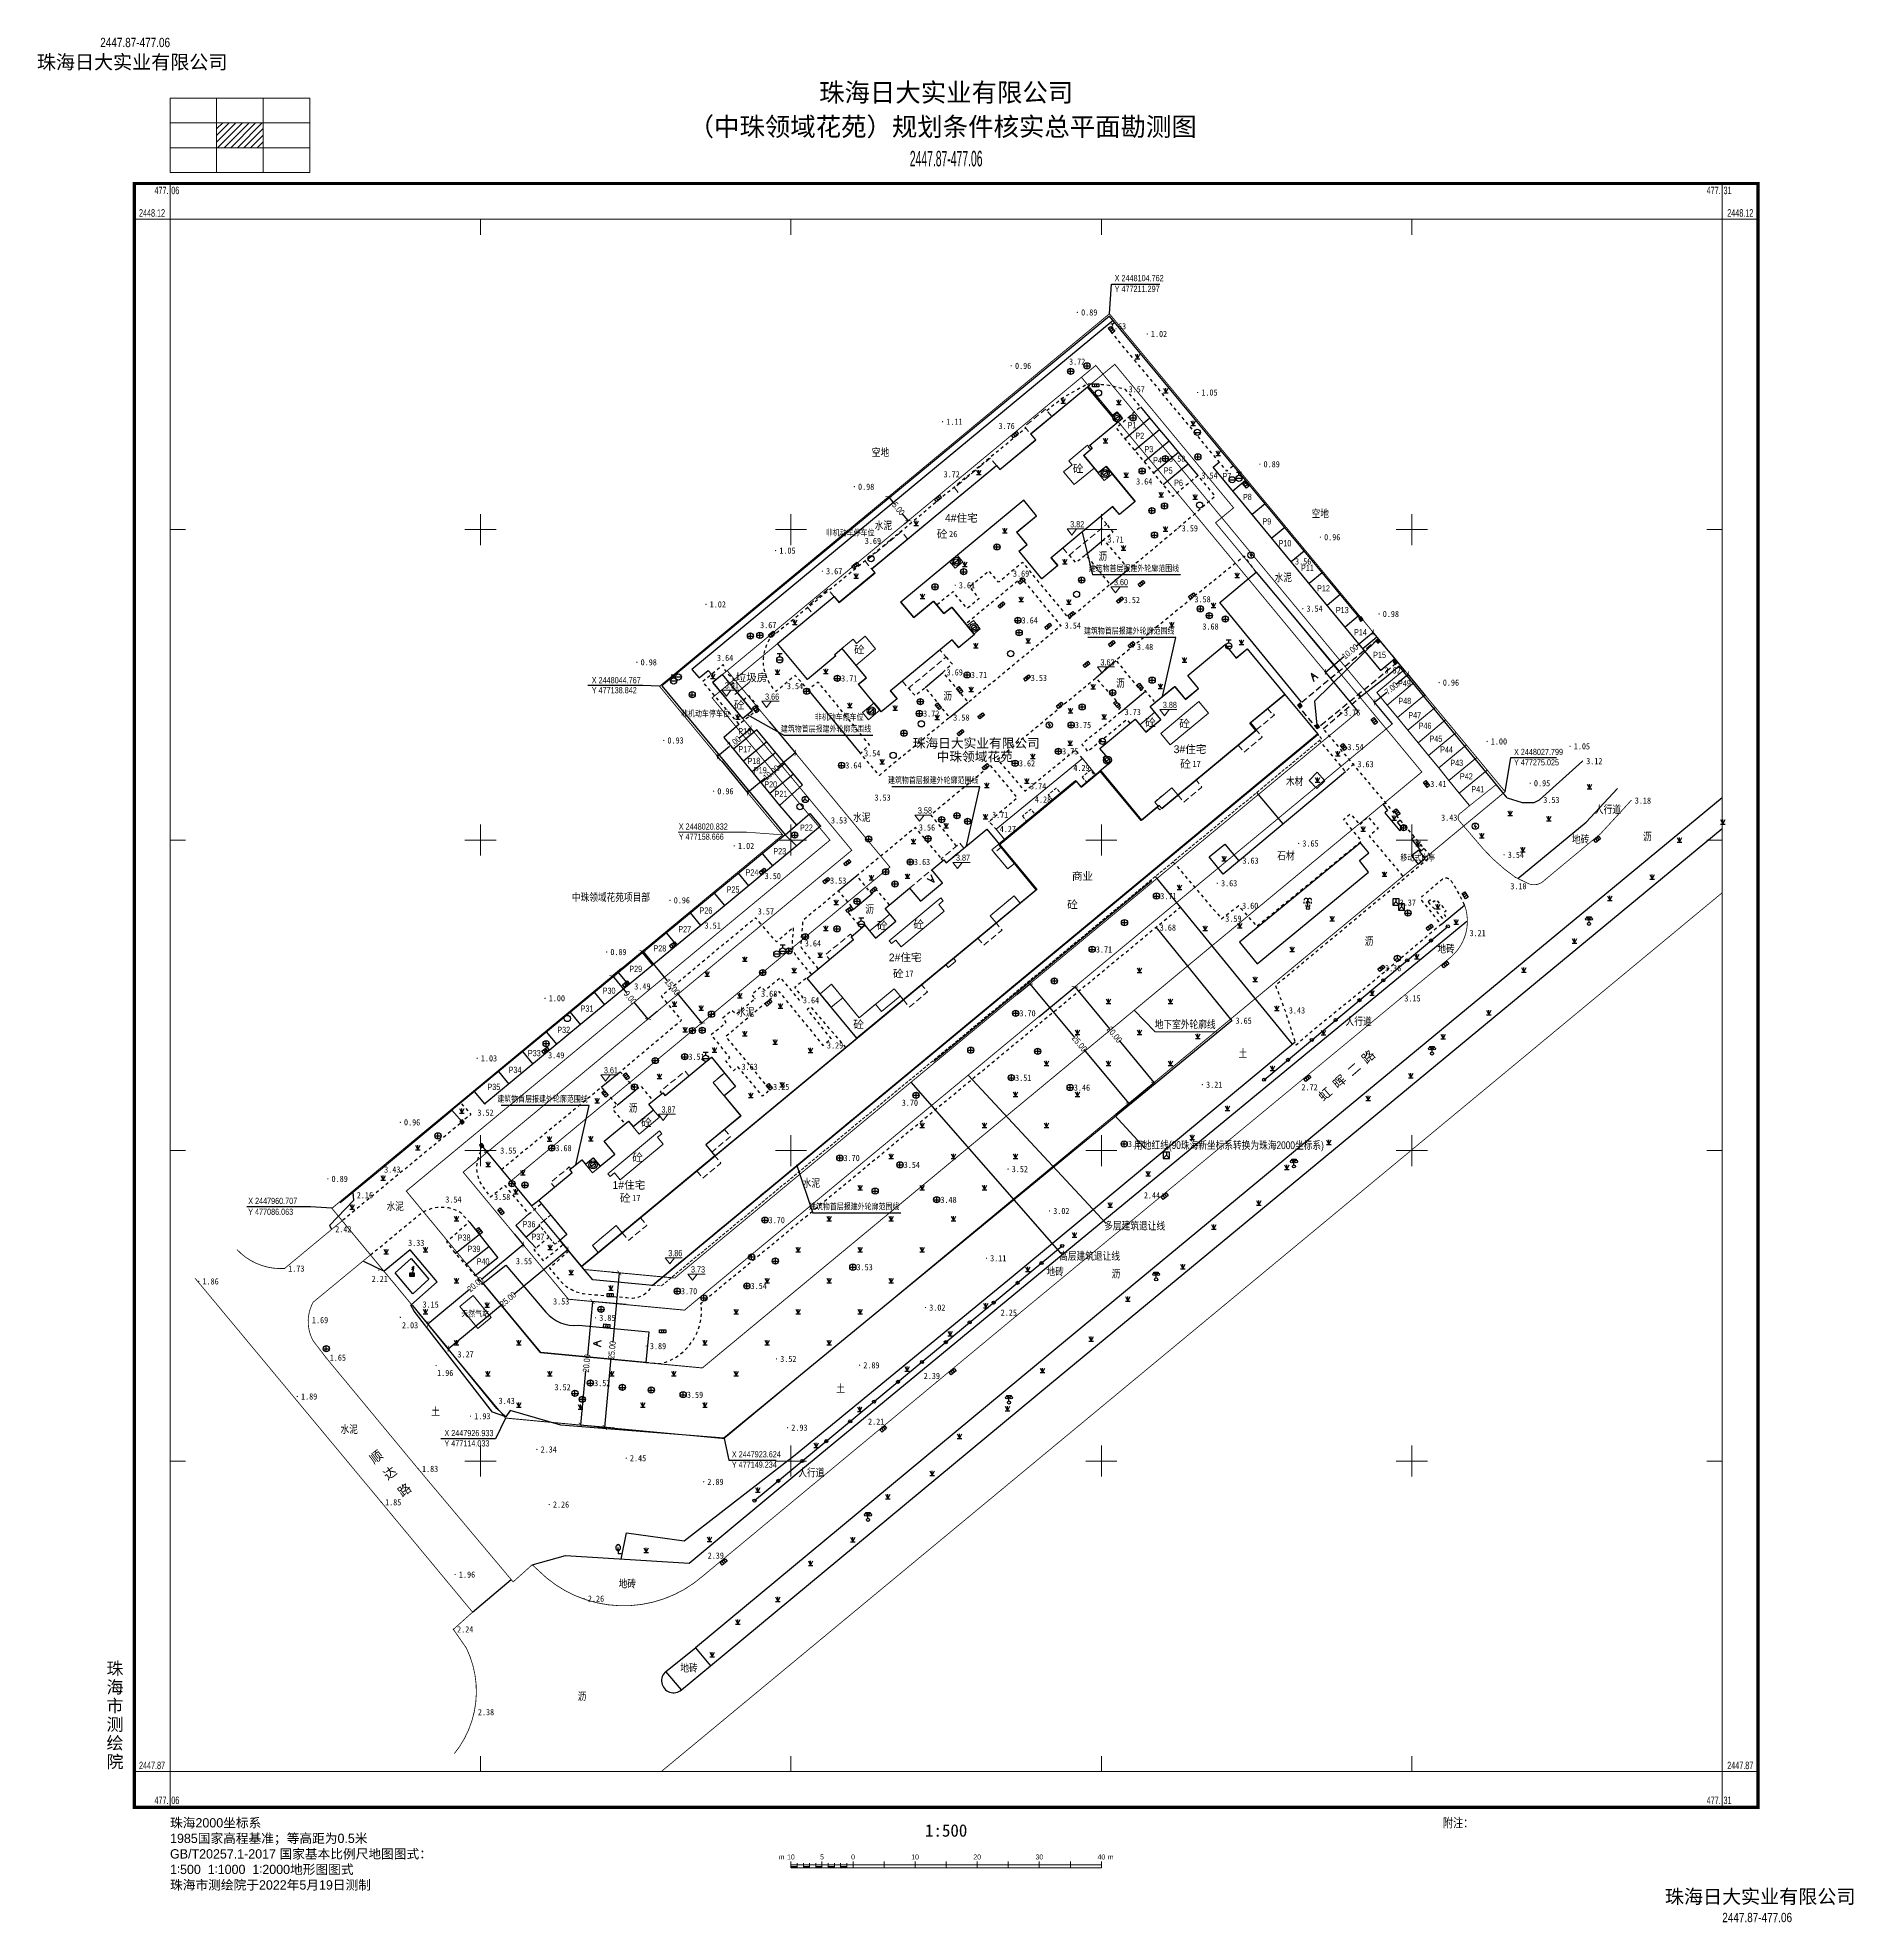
# Model space of a CAD drawing. Extents: x 477039 to 477331, y 2447846 to 2448149.
import ezdxf
from ezdxf.enums import TextEntityAlignment as Align

# ---------------------------------------------------------------- set-up
doc = ezdxf.new("R2010")
doc.units = 0
doc.header["$LTSCALE"] = 0.5
doc.header["$PDMODE"] = 34
doc.header["$PDSIZE"] = 0.2
for name, pattern in [('X32', [1.5, 1, -0.5]), ('X5', [3, 2, -1]), ('X6', [2, 1, -1])]:
    doc.linetypes.add(name, pattern=pattern)
doc.layers.get('0').update_dxf_attribs({"linetype": 'CONTINUOUS'})
doc.layers.get('Defpoints').update_dxf_attribs({"linetype": 'CONTINUOUS'})
doc.layers.add('ASSIST', color=7, linetype='CONTINUOUS', plot=False)
for name, color, linetype in [('DLDW', 11, 'CONTINUOUS'), ('DLSS', 4, 'CONTINUOUS'), ('DMTZ', 3, 'CONTINUOUS'), ('GCD', 1, 'CONTINUOUS'), ('GXYZ', 2, 'CONTINUOUS'), ('JMD', 6, 'CONTINUOUS'), ('TK', 7, 'CONTINUOUS'), ('ZBTZ', 3, 'CONTINUOUS'), ('ZJ', 7, 'CONTINUOUS'), ('商业', 18, 'CONTINUOUS'), ('规划检验设计', 7, 'CONTINUOUS'), ('规划要素信息', 7, 'CONTINUOUS')]:
    doc.layers.add(name, color=color, linetype=linetype)
doc.styles.get("Standard").update_dxf_attribs({"font": 'rs.shx', "bigfont": 'hztxt.shx'})
doc.styles.add('中等线体', font='正等线体.TTF')
doc.styles.add('宋体', font='')
doc.styles.add('正等线体', font='simhei.ttf')
doc.styles.add('细等线体', font='长等线体.TTF', dxfattribs={"width": 0.8})
doc.styles.add('长等线体', font='长等线体.TTF', dxfattribs={"width": 0.8})
doc.styles.add('黑体', font='simhei.ttf')
doc.styles.get('宋体').set_extended_font_data('SimSun')
doc.linetypes.add('10421', pattern='A,2,[150,AAA.SHX,S=0.5,R=0,X=0,Y=0.5],1e-11', length=2)
doc.linetypes.add('10422', pattern='A,0.75,[150,AAA.SHX,S=0.5,R=0,X=0,Y=0.5],1.5,[177,AAA.SHX,S=1,R=0,X=0,Y=0.4],0.75', length=3)
doc.linetypes.add('1161', pattern='A,0,[149,AAA.SHX,S=0.15,R=0,X=0,Y=0],-1.6', length=1.6)
doc.linetypes.add('444', pattern='A,4.5,[145,AAA.SHX,S=1,R=0,X=0,Y=1],4.5,-0.5,[146,AAA.SHX,S=1,R=0,X=0,Y=0],-0.5', length=10)
doc.linetypes.add('445', pattern='A,8,-0.5,[147,AAA.SHX,S=1,R=0,X=0,Y=0],-1.5', length=10)
doc.linetypes.add('536', pattern='A,9.4,[169,AAA.SHX,S=1,R=0,X=0,Y=0.15],0.6', length=10)
doc.dimstyles.get("Standard").update_dxf_attribs({"dimtxt": 0.18, "dimasz": 0.18, "dimexe": 0.18, "dimexo": 0.0625, "dimgap": 0.09, "dimtad": 0, "dimtih": 1, "dimtoh": 1, "dimdec": 4, "dimzin": 0, "dimdsep": 46, "dimtxsty": 'Standard', "dimcen": 0.09, "dimadec": 0, "dimazin": 0, "dimtfac": 1, "dimtdec": 4, "dimtofl": 0, "dimtmove": 0, "dimatfit": 3, "dimfxl": 0, "dimtolj": 1, "dimtzin": 0, "dimarcsym": 0})

msp = doc.modelspace()

# ---------------------------------------------------------------- texts
at = {"color": 10, "linetype": 'Continuous', "style": '细等线体', "width": 0.8}
for s, p in [('X 2448104.762', (477212.14, 2448109.712)), ('X 2448044.767', (477127.92, 2448044.96)), ('X 2448027.799', (477276.459, 2448033.398)), ('X 2447960.707', (477072.588, 2447961.098)), ('X 2447926.933', (477104.193, 2447923.717)), ('X 2447923.624', (477150.482, 2447920.298))]:
    msp.add_text(s, height=1, dxfattribs=at).set_placement(p, align=Align.BOTTOM_LEFT)
for s, p in [('Y 477211.297', (477212.14, 2448109.281)), ('Y 477138.842', (477127.92, 2448044.649)), ('Y 477275.025', (477276.459, 2448033.032)), ('Y 477086.063', (477072.588, 2447960.65)), ('Y 477114.033', (477104.193, 2447923.356)), ('Y 477149.234', (477150.482, 2447919.929))]:
    msp.add_text(s, height=1, dxfattribs=at).set_placement(p, align=Align.TOP_LEFT)
at = {"color": 10, "linetype": 'Continuous', "lineweight": 0, "style": '细等线体', "width": 0.8}
msp.add_text('X 2448020.832', height=1, dxfattribs=at).set_placement((477141.936, 2448021.384), align=Align.BOTTOM_LEFT)
msp.add_text('Y 477158.666', height=1, dxfattribs=at).set_placement((477141.936, 2448021.055), align=Align.TOP_LEFT)
at = {"layer": 'DLSS', "linetype": 'Continuous', "style": '细等线体', "width": 0.8}
for s, height, p in [('P1', 1, (477214.93, 2448086.829)), ('空地', 1.25, (477174.427, 2448082.522)), ('P2', 1, (477216.188, 2448085.126)), ('P3', 1, (477217.649, 2448082.968)), ('P4', 1, (477219.042, 2448081.168)), ('P5', 1, (477220.764, 2448079.505)), ('P6', 1, (477222.427, 2448077.552)), ('P7', 1, (477230.203, 2448078.6)), ('P8', 1, (477233.51, 2448075.266)), ('水泥', 1.25, (477174.877, 2448070.712)), ('P9', 1, (477236.65, 2448071.328)), ('空地', 1.25, (477245.243, 2448072.665)), ('非机动车停车位', 1, (477169.539, 2448069.56)), ('P10', 1, (477239.576, 2448067.817)), ('沥', 1.25, (477210.234, 2448065.74)), ('水泥', 1.25, (477239.296, 2448062.333)), ('P11', 1, (477243.183, 2448063.839)), ('P12', 1, (477245.776, 2448060.562)), ('P13', 1, (477248.798, 2448057.053)), ('P14', 1, (477251.723, 2448053.485)), ('P15', 1, (477254.803, 2448049.823)), ('沥', 1.25, (477185.248, 2448043.238)), ('沥', 1.25, (477213.077, 2448045.287)), ('P49', 1, (477258.795, 2448045.249)), ('非机动车停车位', 1, (477146.222, 2448040.427)), ('非机动车停车位', 1, (477167.768, 2448039.885)), ('P48', 1, (477258.864, 2448042.417)), ('P47', 1, (477260.461, 2448040.117)), ('P16', 1, (477152.551, 2448037.537)), ('P46', 1, (477262.126, 2448038.417)), ('P17', 1, (477152.568, 2448034.646)), ('P45', 1, (477263.879, 2448036.32)), ('P44', 1, (477265.597, 2448034.584)), ('P18', 1, (477154.032, 2448032.753)), ('P19', 1, (477155.066, 2448031.27)), ('P43', 1, (477267.228, 2448032.438)), ('P20', 1, (477156.737, 2448028.978)), ('木材', 1.25, (477241.122, 2448029.503)), ('P42', 1, (477268.775, 2448030.273)), ('P41', 1, (477270.617, 2448028.199)), ('P21', 1, (477158.39, 2448027.446)), ('人行道', 1.25, (477291.587, 2448024.99)), ('P22', 1, (477162.49, 2448022.02)), ('水泥', 1.25, (477171.406, 2448023.72)), ('地砖', 1.25, (477287.194, 2448020.182)), ('沥', 1.25, (477297.937, 2448020.603)), ('P23', 1, (477158.201, 2448018.213)), ('石材', 1.25, (477239.717, 2448017.538)), ('移动式岗亭', 1, (477260.959, 2448017.21)), ('P24', 1, (477153.724, 2448014.805)), ('中珠领域花苑项目部', 1.25, (477131.004, 2448010.853)), ('P25', 1, (477150.673, 2448012.046)), ('P26', 1, (477146.315, 2448008.669)), ('沥', 1.25, (477172.681, 2448008.911)), ('P27', 1, (477142.888, 2448005.674)), ('沥', 1.25, (477253.116, 2448003.741)), ('P28', 1, (477138.891, 2448002.572)), ('地砖', 1.25, (477265.522, 2448002.54)), ('P29', 1, (477134.998, 2447999.265)), ('P30', 1, (477130.708, 2447995.75)), ('P31', 1, (477127.159, 2447992.872)), ('水泥', 1.25, (477152.727, 2447992.353)), ('P32', 1, (477123.403, 2447989.444)), ('人行道', 1.25, (477251.425, 2447990.855)), ('P33', 1, (477118.666, 2447985.706)), ('土', 1.25, (477232.79, 2447985.736)), ('P34', 1, (477115.564, 2447983)), ('P35', 1, (477112.155, 2447980.264)), ('沥', 1.25, (477134.575, 2447976.889)), ('水泥', 1.25, (477163.285, 2447964.826)), ('水泥', 1.25, (477096.258, 2447961.069)), ('P36', 1, (477117.819, 2447958.143)), ('P38', 1, (477107.365, 2447955.989)), ('P37', 1, (477119.248, 2447956.129)), ('P39', 1, (477108.949, 2447954.182)), ('P40', 1, (477110.412, 2447952.151)), ('地砖', 1.25, (477202.553, 2447950.558)), ('沥', 1.25, (477212.36, 2447950.195)), ('天然气站', 1, (477109.143, 2447943.809)), ('土', 1.25, (477168.013, 2447931.779)), ('土', 1.25, (477102.771, 2447928.066)), ('水泥', 1.25, (477088.853, 2447925.17)), ('人行道', 1.25, (477163.284, 2447918.185)), ('地砖', 1.25, (477133.645, 2447900.296)), ('地砖', 1.25, (477143.588, 2447886.742)), ('沥', 1.25, (477126.368, 2447882.154))]:
    msp.add_text(s, height=height, dxfattribs=at).set_placement(p, align=Align.MIDDLE)
at = {"layer": 'DLSS', "linetype": 'Continuous', "style": '宋体'}
for s, p in [('珠海日大实业有限公司', (477189.855, 2448035.651)), ('中珠领域花苑', (477189.608, 2448033.479))]:
    msp.add_text(s, height=1.5, dxfattribs=at).set_placement(p, align=Align.MIDDLE)
for s, rotation, p in [('虹 晖 二 路', 40.89543, (477249.484, 2447982.139)), ('顺', 37.15407, (477093.193, 2447920.682)), ('达', 37.15407, (477095.381, 2447918.104)), ('路', 37.15407, (477097.72, 2447915.377))]:
    msp.add_text(s, height=1.5, rotation=rotation, dxfattribs=at).set_placement(p, align=Align.MIDDLE)
at = {"layer": 'JMD', "linetype": 'Continuous', "lineweight": 0, "style": '细等线体'}
for s, p in [('砼', (477207.099, 2448079.832)), ('4#住宅', (477190.077, 2448071.879)), ('砼', (477185.209, 2448069.296)), ('砼', (477171.868, 2448050.667)), ('3#住宅', (477226.909, 2448034.635)), ('砼', (477224.403, 2448032.256)), ('商业', (477208.661, 2448014.202)), ('砼', (477206.198, 2448009.624)), ('砼', (477175.563, 2448006.231)), ('2#住宅', (477181.033, 2448001.11)), ('砼', (477178.139, 2447998.49)), ('1#住宅', (477136.534, 2447964.46)), ('砼', (477134.164, 2447962.36))]:
    msp.add_text(s, height=1.25, dxfattribs=at).set_placement(p, align=Align.MIDDLE_RIGHT)
at = {"layer": 'JMD', "linetype": 'Continuous', "lineweight": 0, "style": '正等线体'}
for s, p in [('26', (477185.459, 2448069.296)), ('17', (477224.653, 2448032.256)), ('17', (477178.389, 2447998.49)), ('17', (477134.414, 2447962.36))]:
    msp.add_text(s, height=1, dxfattribs=at).set_placement(p, align=Align.MIDDLE_LEFT)
at = {"layer": 'JMD', "linetype": 'Continuous', "lineweight": 0, "style": '细等线体'}
for s, p in [('垃圾房', (477153.649, 2448046.231)), ('砼', (477151.67, 2448041.83)), ('砼', (477217.895, 2448039.004)), ('砼', (477223.4, 2448038.825)), ('砼', (477180.57, 2448006.506)), ('砼', (477170.902, 2447990.386)), ('砼', (477136.717, 2447974.599)), ('砼', (477135.293, 2447968.991))]:
    msp.add_text(s, height=1.25, dxfattribs=at).set_placement(p, align=Align.MIDDLE)
at = {"layer": 'TK', "linetype": 'Continuous', "lineweight": 0}
for s, height, style, p in [('珠海日大实业有限公司', 2.25, '黑体', (477053.896, 2448143.5)), ('珠海日大实业有限公司', 3, '中等线体', (477185, 2448138.007)), ('（中珠领域花苑）规划条件核实总平面勘测图 ', 3, '中等线体', (477185, 2448132.5))]:
    msp.add_text(s, height=height, dxfattribs=dict(at, style=style)).set_placement(p, align=Align.BOTTOM_CENTER)
at = {"layer": 'TK', "linetype": 'Continuous', "lineweight": 0, "style": '中等线体', "width": 0.8}
msp.add_text('2447.87-477.06', height=1.5, dxfattribs=at).set_placement((477060, 2448147.25), align=Align.BOTTOM_RIGHT)
at = {"layer": 'TK', "linetype": 'Continuous', "lineweight": 0, "style": '长等线体', "width": 0.5}
msp.add_text('2447.87-477.06', height=2.5, dxfattribs=at).set_placement((477185, 2448128.5), align=Align.CENTER)
at = {"layer": 'TK', "linetype": 'Continuous', "lineweight": 0, "style": '中等线体', "width": 0.7}
for s, p in [('477.', (477059.75, 2448124.625)), ('477.', (477309.75, 2448124.625)), ('2448.12', (477315, 2448121)), ('2447.87', (477315, 2447871)), ('477.', (477059.75, 2447865.375)), ('477.', (477309.75, 2447865.375))]:
    msp.add_text(s, height=1.2, dxfattribs=at).set_placement(p, align=Align.MIDDLE_RIGHT)
for s, p in [('06', (477060.2, 2448124.625)), ('31', (477310.2, 2448124.625)), ('2448.12', (477055, 2448121)), ('2447.87', (477055, 2447871)), ('06', (477060.2, 2447865.375)), ('31', (477310.2, 2447865.375))]:
    msp.add_text(s, height=1.2, dxfattribs=at).set_placement(p, align=Align.MIDDLE_LEFT)
at = {"layer": 'TK', "linetype": 'Continuous', "lineweight": 0, "style": '细等线体'}
for s, p in [('珠', (477052.5, 2447885)), ('海', (477052.5, 2447882)), ('市', (477052.5, 2447879)), ('测', (477052.5, 2447876)), ('绘', (477052.5, 2447873)), ('院', (477052.5, 2447870))]:
    msp.add_text(s, height=2, dxfattribs=at).set_placement(p, align=Align.BOTTOM_RIGHT)
for s, p in [('珠海2000坐标系', (477060, 2447862.5)), ('1985国家高程基准；等高距为0.5米', (477060, 2447860)), ('GB/T20257.1-2017 国家基本比例尺地图图式：', (477060, 2447857.5)), ('珠海市测绘院于2022年5月19日测制', (477060, 2447852.5)), ('1∶500  1∶1000  1∶2000地形图图式', (477060, 2447855))]:
    msp.add_text(s, height=1.5, dxfattribs=at).set_placement(p, align=Align.TOP_LEFT)
at = {"layer": 'TK', "linetype": 'Continuous', "lineweight": 0}
for s, height, style, p in [('1:500', 2, '宋体', (477185, 2447860.5)), ('m', 0.8, '中等线体', (477158.5, 2447856.25)), ('10', 0.8, '中等线体', (477160, 2447856.25)), ('5', 0.8, '中等线体', (477165, 2447856.25)), ('0', 0.8, '中等线体', (477170, 2447856.25)), ('10', 0.8, '中等线体', (477180, 2447856.25)), ('20', 0.8, '中等线体', (477190, 2447856.25)), ('30', 0.8, '中等线体', (477200, 2447856.25)), ('40', 0.8, '中等线体', (477210, 2447856.25)), ('m', 0.8, '中等线体', (477211.5, 2447856.25))]:
    msp.add_text(s, height=height, dxfattribs=dict(at, style=style)).set_placement(p, align=Align.MIDDLE)
at = {"layer": 'TK', "linetype": 'Continuous', "lineweight": 0, "width": 0.8}
for s, style, p in [('附注：', '细等线体', (477265, 2447862.5)), ('附注：', '细等线体', (477265, 2447862.5)), ('2447.87-477.06', '中等线体', (477310, 2447847.25))]:
    msp.add_text(s, height=1.5, dxfattribs=dict(at, style=style)).set_placement(p, align=Align.TOP_LEFT)
at = {"layer": 'TK', "linetype": 'Continuous', "lineweight": 0, "style": '黑体'}
msp.add_text('珠海日大实业有限公司', height=2.25, dxfattribs=at).set_placement((477316.104, 2447851), align=Align.TOP_CENTER)
at = {"layer": 'ZJ', "linetype": 'Continuous', "lineweight": 0, "style": '细等线体', "width": 0.8}
for s, p in [('3.82', (477204.97, 2448070.371)), ('3.60', (477212.025, 2448061.049)), ('3.63', (477209.853, 2448048.133)), ('3.91', (477149.344, 2448044.42)), ('3.66', (477155.834, 2448042.605)), ('3.88', (477219.896, 2448041.272)), ('3.58', (477180.451, 2448024.281)), ('3.87', (477186.578, 2448016.672)), ('3.61', (477129.882, 2447982.445)), ('3.87', (477139.147, 2447976.124)), ('3.86', (477140.24, 2447952.999)), ('3.73', (477143.9, 2447950.373))]:
    msp.add_text(s, height=1, dxfattribs=at).set_placement(p)
at = {"layer": '规划要素信息', "color": 10, "ltscale": 0.5, "style": '细等线体', "width": 0.8}
for p in [(477222.513, 2448062.975), (477221.752, 2448052.925), (477172.928, 2448037.144), (477190.193, 2448028.867), (477127.271, 2447977.536), (477177.464, 2447960.22)]:
    msp.add_text('建筑物首层报建外轮廓范围线', height=1, dxfattribs=at).set_placement(p, align=Align.BOTTOM_RIGHT)
at = {"layer": '规划要素信息', "color": 170, "ltscale": 0.5, "style": '细等线体', "width": 0.8}
msp.add_text('地下室外轮廓线', height=1.25, rotation=359.92438, dxfattribs=at).set_placement((477218.594, 2447989.342), align=Align.BOTTOM_LEFT)
at = {"layer": '规划要素信息', "color": 10, "ltscale": 0.5, "style": '细等线体', "width": 0.8}
for s, height, p in [('用地红线(90珠海新坐标系转换为珠海2000坐标系)', 1.25002, (477245.821, 2447969.861)), ('多层建筑退让线', 1.25, (477220.263, 2447956.896)), ('高层建筑退让线', 1.25, (477212.997, 2447952.024))]:
    msp.add_text(s, height=height, rotation=359.92438, dxfattribs=at).set_placement(p, align=Align.BOTTOM_RIGHT)

# ---------------------------------------------------------------- blocks, each defined once
blk = doc.blocks.new('gc043')
for p, q in [((-1, 0), (1, 0)), ((0, -1), (0, 1))]:
    blk.add_line(p, q)
blk.add_circle((0, 0), 1)
blk = doc.blocks.new('gc049')
for p, q in [((-1, 1.2), (-1, -0.8)), ((1, 1.2), (-1, 1.2)), ((0, 0.2), (-1, -0.8)), ((0, 1.2), (0, 0.2)), ((0, 0.2), (1, -0.8)), ((1, -0.8), (1, 1.2)), ((-1, -0.8), (1, -0.8))]:
    blk.add_line(p, q)
blk = doc.blocks.new('gc041')
for p, q in [((-1, 0.5), (1, 0.5)), ((-1, -0.5), (-1, 0.5)), ((-0.33, 0.5), (-0.33, -0.5)), ((0.33, 0.5), (0.33, -0.5)), ((1, 0.5), (1, -0.5)), ((1, -0.5), (-1, -0.5))]:
    blk.add_line(p, q)
blk = doc.blocks.new('gc097')
for p, q in [((-0.7, 2), (-0.7, 2.3)), ((-0.7, 2.3), (0.7, 2.3)), ((0, 0.5), (0, 2.3)), ((0.7, 2.3), (0.7, 2))]:
    blk.add_line(p, q)
for centre, radius in [((-0.7, 1.6), 0.4), ((0, 0), 0.5), ((0.73, 1.6), 0.4)]:
    blk.add_circle(centre, radius)
blk = doc.blocks.new('gc042')
blk.add_line((-1, 0), (1, 0))
blk.add_circle((0, 0), 1)
blk = doc.blocks.new('gc048')
for q in [(-0.87, -0.5), (0, 1), (0.87, -0.5)]:
    blk.add_line((0, 0), q)
blk.add_circle((0, 0), 1)
blk = doc.blocks.new('gc050')
for points in [[(-0.3, 0), (0.1, 0.69)], [(-0.3, 0), (0.3, 0)], [(0.3, 0), (-0.1, -0.69)]]:
    blk.add_lwpolyline(points)
blk.add_circle((0, 0), 1)
blk = doc.blocks.new('gc188')
blk.add_circle((0, 0), 1)
blk = doc.blocks.new('gc133')
for p, q in [((-1, 0), (1, 0)), ((-0.8, 2), (0.8, 2)), ((0, 1), (0, 2))]:
    blk.add_line(p, q)
blk.add_circle((0, 0), 1)
blk = doc.blocks.new('gc290')
for points in [[(-0.9, 2.5), (0, 0), (0.9, 2.5)], [(0, 1.2), (-0.43, 1.2), (0.43, 1.2)]]:
    blk.add_lwpolyline(points)
blk = doc.blocks.new('gc170')
at = {"linetype": 'Continuous'}
blk.add_circle((0, 0), 0.5, dxfattribs=at)
blk = doc.blocks.new('gc143')
for p, q in [((0, 1), (0, 2)), ((0, 1), (0, 0)), ((1, 0), (0, 0))]:
    blk.add_line(p, q)
for centre, start, end in [((0.225, 2), 102.680383, 257.319617), ((-0.225, 2), 282.680383, 77.319617)]:
    blk.add_arc(centre, 1.025, start, end)
blk = doc.blocks.new('*U28')
at = {"linetype": 'Continuous'}
for points in [[(0, 0), (0.5, 0.5), (-0.5, 0.5)], [(0, 0), (-0.5, 0.5), (-0.5, -0.5)], [(0, 0), (-0.5, -0.5), (0.5, -0.5)], [(0, 0), (0.5, -0.5), (0.5, 0.5)]]:
    blk.add_solid(points, dxfattribs=at)
blk = doc.blocks.new('gc002')
blk.add_lwpolyline([(-0.5, -0.5), (0.5, -0.5), (0.5, 0.5), (-0.5, 0.5), (-0.5, -0.5)])
at = {"linetype": 'Continuous'}
blk.add_blockref('*U28', (0, 0), dxfattribs=at)
blk = doc.blocks.new('*U38')
at = {"linetype": 'Continuous'}
for points in [[(0.8, 1), (-0.8, 1), (0.8, 0)], [(-0.8, 0), (0.8, 0), (-0.8, 1)], [(0.8, 0), (-0.8, 0), (0, 0)]]:
    blk.add_solid(points, dxfattribs=at)
blk = doc.blocks.new('gc129')
at = {"linetype": 'Continuous', "flags": 128}
for points in [[(-0.8, 0), (0, 0), (0.8, 0), (0.8, 1), (-0.8, 1), (-0.8, 0)], [(-0.05, 2), (0.64, 3.2)], [(-0.05, 2.8), (0.64, 3.2)], [(0.58, 2), (-0.05, 2)], [(0, 1), (0.58, 2)], [(0.64, 2.4), (0.64, 3.2)]]:
    blk.add_lwpolyline(points, dxfattribs=at)
at = {"linetype": 'Continuous'}
blk.add_blockref('*U38', (0, 0), dxfattribs=at)
blk = doc.blocks.new('gc020')
at = {"linetype": 'Continuous', "flags": 128}
for points in [[(-1.2, 1.5), (-1.2, 2)], [(-0.6, 0.5), (-0.6, 1)], [(0, 0.5), (0, 2.5)], [(0.6, 0.5), (0.6, 1)], [(1.2, 1.5), (1.2, 2)]]:
    blk.add_lwpolyline(points, dxfattribs=at)
at = {"linetype": 'Continuous'}
blk.add_circle((0, 0), 0.5, dxfattribs=at)
for centre in [(-0.6, 2.5), (0, 1.5), (0.6, 2.5)]:
    blk.add_arc(centre, 0.6, 0, 180, dxfattribs=at)
blk = doc.blocks.new('gc124')
for p, q in [((-0.75, 1.5), (0, 0)), ((-0.75, 0), (0.75, 0)), ((0, 0), (0, 1.5)), ((0, 0), (0.75, 1.5))]:
    blk.add_line(p, q)
blk = doc.blocks.new('_ArchTick')
at = {"color": 0, "linetype": 'ByBlock', "const_width": 0.15}
blk.add_lwpolyline([(-0.5, -0.5), (0.5, 0.5)], dxfattribs=at)
blk = doc.blocks.new('*D42')
at = {"color": 0, "linetype": 'Continuous', "lineweight": -2}
for p, q in [((477259.4, 2448046.67), (477257.46, 2448045.06)), ((477262.23, 2448043.25), (477259.28, 2448046.81)), ((477254.01, 2448042.21), (477255.95, 2448043.81)), ((477256.84, 2448038.79), (477253.89, 2448042.34))]:
    blk.add_line(p, q, dxfattribs=at)
at = {"layer": 'Defpoints', "color": 0, "linetype": 'Continuous'}
for p in [(477259.4, 2448046.67), (477262.27, 2448043.2), (477256.88, 2448038.74)]:
    blk.add_point(p, dxfattribs=at)
at = {"color": 0, "linetype": 'Continuous', "lineweight": -2, "xscale": 0.7, "yscale": 0.7, "zscale": 0.7}
for p, rotation in [((477259.4, 2448046.67), 39.62592081046543), ((477254.01, 2448042.21), 219.6259208104654)]:
    blk.add_blockref('_ArchTick', p, dxfattribs=dict(at, rotation=rotation))
at = {"color": 0, "linetype": 'Continuous', "insert": (477256.7, 2448044.44), "char_height": 1, "attachment_point": 5, "rotation": 39.6259, "style": '细等线体'}
blk.add_mtext('\\A1;7.00', dxfattribs=at)
blk = doc.blocks.new('*D43')
at = {"color": 0, "linetype": 'Continuous', "lineweight": -2}
for p, q in [((477253.78, 2448053.45), (477251.04, 2448051.18)), ((477259.04, 2448047.1), (477253.67, 2448053.59)), ((477251.34, 2448040.72), (477245.97, 2448047.21)), ((477246.08, 2448047.07), (477249.07, 2448049.55))]:
    blk.add_line(p, q, dxfattribs=at)
at = {"layer": 'Defpoints', "color": 0, "linetype": 'Continuous'}
for p in [(477253.78, 2448053.45), (477259.08, 2448047.05), (477251.38, 2448040.68)]:
    blk.add_point(p, dxfattribs=at)
at = {"color": 0, "linetype": 'Continuous', "lineweight": -2, "xscale": 0.7, "yscale": 0.7, "zscale": 0.7}
for p, rotation in [((477253.78, 2448053.45), 39.62592081215482), ((477246.08, 2448047.07), 219.6259208121548)]:
    blk.add_blockref('_ArchTick', p, dxfattribs=dict(at, rotation=rotation))
at = {"color": 0, "linetype": 'Continuous', "insert": (477250.05, 2448050.36), "char_height": 1, "attachment_point": 5, "rotation": 39.6259, "style": '细等线体'}
blk.add_mtext('\\A1;10.00', dxfattribs=at)
blk = doc.blocks.new('*D44')
at = {"color": 0, "linetype": 'Continuous', "lineweight": -2}
for p, q in [((477196.37, 2447995.12), (477198.63, 2447996.99)), ((477198.49, 2447996.87), (477205.67, 2447988.2)), ((477214.43, 2447977.62), (477207.25, 2447986.29)), ((477212.32, 2447975.87), (477214.57, 2447977.73))]:
    blk.add_line(p, q, dxfattribs=at)
at = {"layer": 'Defpoints', "color": 0, "linetype": 'Continuous'}
for p in [(477196.32, 2447995.08), (477214.43, 2447977.62), (477212.27, 2447975.83)]:
    blk.add_point(p, dxfattribs=at)
at = {"color": 0, "linetype": 'Continuous', "lineweight": -2, "xscale": 0.7, "yscale": 0.7, "zscale": 0.7}
for p, rotation in [((477198.49, 2447996.87), 129.6301747007974), ((477214.43, 2447977.62), 309.6301747007974)]:
    blk.add_blockref('_ArchTick', p, dxfattribs=dict(at, rotation=rotation))
at = {"color": 0, "linetype": 'Continuous', "insert": (477206.46, 2447987.25), "char_height": 1, "attachment_point": 5, "rotation": 309.6302, "style": '细等线体'}
blk.add_mtext('\\A1;25.00', dxfattribs=at)
blk = doc.blocks.new('*D45')
at = {"color": 0, "linetype": 'Continuous', "lineweight": -2}
for p, q in [((477199.92, 2447991.56), (477205.87, 2447996.5)), ((477205.73, 2447996.38), (477211.32, 2447989.63)), ((477218.49, 2447980.98), (477212.9, 2447987.73)), ((477212.67, 2447976.16), (477218.63, 2447981.09))]:
    blk.add_line(p, q, dxfattribs=at)
at = {"layer": 'Defpoints', "color": 0, "linetype": 'Continuous'}
for p in [(477199.87, 2447991.53), (477218.49, 2447980.98), (477212.62, 2447976.12)]:
    blk.add_point(p, dxfattribs=at)
at = {"color": 0, "linetype": 'Continuous', "lineweight": -2, "xscale": 0.7, "yscale": 0.7, "zscale": 0.7}
for p, rotation in [((477205.73, 2447996.38), 129.6301747007555), ((477218.49, 2447980.98), 309.6301747007556)]:
    blk.add_blockref('_ArchTick', p, dxfattribs=dict(at, rotation=rotation))
at = {"color": 0, "linetype": 'Continuous', "insert": (477212.11, 2447988.68), "char_height": 1, "attachment_point": 5, "rotation": 309.6302, "style": '细等线体'}
blk.add_mtext('\\A1;20.00', dxfattribs=at)
blk = doc.blocks.new('*D46')
at = {"color": 0, "linetype": 'Continuous', "lineweight": -2}
for p, q in [((477128.03, 2447945.71), (477127.21, 2447936.98)), ((477133.44, 2447945.2), (477127.85, 2447945.72)), ((477126.16, 2447925.79), (477126.98, 2447934.52)), ((477131.57, 2447925.28), (477125.98, 2447925.81))]:
    blk.add_line(p, q, dxfattribs=at)
at = {"layer": 'Defpoints', "color": 0, "linetype": 'Continuous'}
for p in [(477128.03, 2447945.71), (477133.51, 2447945.19), (477131.63, 2447925.28)]:
    blk.add_point(p, dxfattribs=at)
at = {"color": 0, "linetype": 'Continuous', "lineweight": -2, "xscale": 0.7, "yscale": 0.7, "zscale": 0.7}
for p, rotation in [((477128.03, 2447945.71), 84.6298051148833), ((477126.16, 2447925.79), 264.6298051148833)]:
    blk.add_blockref('_ArchTick', p, dxfattribs=dict(at, rotation=rotation))
at = {"color": 0, "linetype": 'Continuous', "insert": (477127.09, 2447935.75), "char_height": 1, "attachment_point": 5, "rotation": 84.6298, "style": '细等线体'}
blk.add_mtext('\\A1;20.00', dxfattribs=at)
blk = doc.blocks.new('*D47')
at = {"color": 0, "linetype": 'Continuous', "lineweight": -2}
for p, q in [((477131.18, 2447950.43), (477132.53, 2447950.3)), ((477132.35, 2447950.32), (477131.3, 2447939.11)), ((477130.01, 2447925.43), (477131.07, 2447936.64)), ((477128.84, 2447925.54), (477130.19, 2447925.41))]:
    blk.add_line(p, q, dxfattribs=at)
at = {"layer": 'Defpoints', "color": 0, "linetype": 'Continuous'}
for p in [(477131.11, 2447950.44), (477132.35, 2447950.32), (477128.77, 2447925.55)]:
    blk.add_point(p, dxfattribs=at)
at = {"color": 0, "linetype": 'Continuous', "lineweight": -2, "xscale": 0.7, "yscale": 0.7, "zscale": 0.7}
for p, rotation in [((477132.35, 2447950.32), 84.6298051163358), ((477130.01, 2447925.43), 264.6298051163358)]:
    blk.add_blockref('_ArchTick', p, dxfattribs=dict(at, rotation=rotation))
at = {"color": 0, "linetype": 'Continuous', "insert": (477131.18, 2447937.88), "char_height": 1, "attachment_point": 5, "rotation": 84.6298, "style": '细等线体'}
blk.add_mtext('\\A1;25.00', dxfattribs=at)
blk = doc.blocks.new('*D48')
at = {"color": 0, "linetype": 'Continuous', "lineweight": -2}
for p, q in [((477115.49, 2447956.53), (477117, 2447954.7)), ((477116.89, 2447954.84), (477110.14, 2447949.25)), ((477101.49, 2447942.08), (477108.23, 2447947.67)), ((477100.09, 2447943.77), (477101.6, 2447941.94))]:
    blk.add_line(p, q, dxfattribs=at)
at = {"layer": 'Defpoints', "color": 0, "linetype": 'Continuous'}
for p in [(477115.45, 2447956.58), (477116.89, 2447954.84), (477100.05, 2447943.82)]:
    blk.add_point(p, dxfattribs=at)
at = {"color": 0, "linetype": 'Continuous', "lineweight": -2, "xscale": 0.7, "yscale": 0.7, "zscale": 0.7}
for p, rotation in [((477116.89, 2447954.84), 39.62991727155428), ((477101.49, 2447942.08), 219.6299172715542)]:
    blk.add_blockref('_ArchTick', p, dxfattribs=dict(at, rotation=rotation))
at = {"color": 0, "linetype": 'Continuous', "insert": (477109.19, 2447948.46), "char_height": 1, "attachment_point": 5, "rotation": 39.6299, "style": '细等线体'}
blk.add_mtext('\\A1;20.00', dxfattribs=at)
blk = doc.blocks.new('*D49')
at = {"color": 0, "linetype": 'Continuous', "lineweight": -2}
for p, q in [((477120.14, 2447958.76), (477124.16, 2447953.9)), ((477124.05, 2447954.04), (477115.37, 2447946.85)), ((477104.79, 2447938.09), (477113.47, 2447945.27)), ((477100.88, 2447942.81), (477104.91, 2447937.95))]:
    blk.add_line(p, q, dxfattribs=at)
at = {"layer": 'Defpoints', "color": 0, "linetype": 'Continuous'}
for p in [(477120.1, 2447958.8), (477124.05, 2447954.04), (477100.84, 2447942.86)]:
    blk.add_point(p, dxfattribs=at)
at = {"color": 0, "linetype": 'Continuous', "lineweight": -2, "xscale": 0.7, "yscale": 0.7, "zscale": 0.7}
for p, rotation in [((477124.05, 2447954.04), 39.62991727020817), ((477104.79, 2447938.09), 219.6299172702082)]:
    blk.add_blockref('_ArchTick', p, dxfattribs=dict(at, rotation=rotation))
at = {"color": 0, "linetype": 'Continuous', "insert": (477114.42, 2447946.06), "char_height": 1, "attachment_point": 5, "rotation": 39.6299, "style": '细等线体'}
blk.add_mtext('\\A1;25.00', dxfattribs=at)
blk = doc.blocks.new('*D50')
at = {"color": 0, "linetype": 'Continuous', "lineweight": -2}
for p, q in [((477132.71, 2447999.34), (477131.1, 2447998)), ((477131.24, 2447998.12), (477133.49, 2447995.4)), ((477136.98, 2447991.19), (477134.73, 2447993.9)), ((477138.45, 2447992.41), (477136.84, 2447991.07))]:
    blk.add_line(p, q, dxfattribs=at)
at = {"layer": 'Defpoints', "color": 0, "linetype": 'Continuous'}
for p in [(477131.24, 2447998.12), (477132.76, 2447999.38), (477138.5, 2447992.45)]:
    blk.add_point(p, dxfattribs=at)
at = {"color": 0, "linetype": 'Continuous', "lineweight": -2, "xscale": 0.7, "yscale": 0.7, "zscale": 0.7}
for p, rotation in [((477131.24, 2447998.12), 129.6293051968561), ((477136.98, 2447991.19), 309.6293051968562)]:
    blk.add_blockref('_ArchTick', p, dxfattribs=dict(at, rotation=rotation))
at = {"color": 0, "linetype": 'Continuous', "insert": (477134.11, 2447994.65), "char_height": 1, "attachment_point": 5, "rotation": 309.6293, "style": '细等线体'}
blk.add_mtext('\\A1;9.00', dxfattribs=at)
blk = doc.blocks.new('*D51')
at = {"color": 0, "linetype": 'Continuous', "lineweight": -2}
for p, q in [((477135.89, 2448001.97), (477136.24, 2448002.26)), ((477136.1, 2448002.15), (477140.07, 2447997.36)), ((477145.67, 2447990.59), (477141.7, 2447995.39)), ((477145.46, 2447990.42), (477145.81, 2447990.71))]:
    blk.add_line(p, q, dxfattribs=at)
at = {"layer": 'Defpoints', "color": 0, "linetype": 'Continuous'}
for p in [(477135.84, 2448001.93), (477136.1, 2448002.15), (477145.41, 2447990.38)]:
    blk.add_point(p, dxfattribs=at)
at = {"color": 0, "linetype": 'Continuous', "lineweight": -2, "xscale": 0.7, "yscale": 0.7, "zscale": 0.7}
for p, rotation in [((477136.1, 2448002.15), 129.6293051971629), ((477145.67, 2447990.59), 309.6293051971628)]:
    blk.add_blockref('_ArchTick', p, dxfattribs=dict(at, rotation=rotation))
at = {"color": 0, "linetype": 'Continuous', "insert": (477140.89, 2447996.37), "char_height": 1, "attachment_point": 5, "rotation": 309.6293, "style": '细等线体'}
blk.add_mtext('\\A1;15.00', dxfattribs=at)
blk = doc.blocks.new('*D52')
at = {"color": 0, "linetype": 'Continuous', "lineweight": -2}
for p, q in [((477153.55, 2448037.98), (477151.61, 2448036.37)), ((477154.11, 2448037.31), (477153.44, 2448038.12)), ((477148.16, 2448033.51), (477150.1, 2448035.12)), ((477148.71, 2448032.85), (477148.05, 2448033.65))]:
    blk.add_line(p, q, dxfattribs=at)
at = {"layer": 'Defpoints', "color": 0, "linetype": 'Continuous'}
for p in [(477153.55, 2448037.98), (477154.15, 2448037.26), (477148.75, 2448032.8)]:
    blk.add_point(p, dxfattribs=at)
at = {"color": 0, "linetype": 'Continuous', "lineweight": -2, "xscale": 0.7, "yscale": 0.7, "zscale": 0.7}
for p, rotation in [((477153.55, 2448037.98), 39.63302098186691), ((477148.16, 2448033.51), 219.6330209818669)]:
    blk.add_blockref('_ArchTick', p, dxfattribs=dict(at, rotation=rotation))
at = {"color": 0, "linetype": 'Continuous', "insert": (477150.86, 2448035.75), "char_height": 1, "attachment_point": 5, "rotation": 39.633, "style": '细等线体'}
blk.add_mtext('\\A1;7.00', dxfattribs=at)
blk = doc.blocks.new('*D53')
at = {"color": 0, "linetype": 'Continuous', "lineweight": -2}
for p, q in [((477156.5, 2448039.13), (477160.82, 2448033.91)), ((477148.79, 2448032.75), (477153.12, 2448027.53)), ((477160.71, 2448034.05), (477157.84, 2448031.67)), ((477153, 2448027.67), (477155.87, 2448030.04))]:
    blk.add_line(p, q, dxfattribs=at)
at = {"layer": 'Defpoints', "color": 0, "linetype": 'Continuous'}
for p in [(477156.46, 2448039.18), (477148.75, 2448032.8), (477160.71, 2448034.05)]:
    blk.add_point(p, dxfattribs=at)
at = {"color": 0, "linetype": 'Continuous', "lineweight": -2, "xscale": 0.7, "yscale": 0.7, "zscale": 0.7}
for p, rotation in [((477160.71, 2448034.05), 39.63302098172532), ((477153, 2448027.67), 219.6330209817253)]:
    blk.add_blockref('_ArchTick', p, dxfattribs=dict(at, rotation=rotation))
at = {"color": 0, "linetype": 'Continuous', "insert": (477156.85, 2448030.86), "char_height": 1, "attachment_point": 5, "rotation": 39.633, "style": '细等线体'}
blk.add_mtext('\\A1;10.00', dxfattribs=at)
blk = doc.blocks.new('*D54')
at = {"color": 0, "linetype": 'Continuous', "lineweight": -2}
for p, q in [((477175.12, 2448074.8), (477175.85, 2448075.41)), ((477175.71, 2448075.3), (477176.69, 2448074.12)), ((477178.9, 2448071.45), (477177.92, 2448072.62)), ((477178.31, 2448070.95), (477179.04, 2448071.56))]:
    blk.add_line(p, q, dxfattribs=at)
at = {"layer": 'Defpoints', "color": 0, "linetype": 'Continuous'}
for p in [(477175.07, 2448074.76), (477175.71, 2448075.3), (477178.26, 2448070.91)]:
    blk.add_point(p, dxfattribs=at)
at = {"color": 0, "linetype": 'Continuous', "lineweight": -2, "xscale": 0.7, "yscale": 0.7, "zscale": 0.7}
for p, rotation in [((477175.71, 2448075.3), 129.6258168521612), ((477178.9, 2448071.45), 309.6258168521613)]:
    blk.add_blockref('_ArchTick', p, dxfattribs=dict(at, rotation=rotation))
at = {"color": 0, "linetype": 'Continuous', "insert": (477177.31, 2448073.37), "char_height": 1, "attachment_point": 5, "rotation": 309.6258, "style": '细等线体'}
blk.add_mtext('\\A1;5.00', dxfattribs=at)
blk = doc.blocks.new('gc011')
for p, q in [((-0.67, -0.44), (0.67, 0.44)), ((0.8, 0), (0.8, 0))]:
    blk.add_line(p, q)
for radius in [1.3, 0.8]:
    blk.add_circle((0, 0), radius)
blk = doc.blocks.new('actkf1')
at = {"lineweight": 0}
for p, q in [((45, 24), (0, 24)), ((0, 24), (0, 0)), ((15, 0), (15, 24)), ((30, 0), (30, 24)), ((45, 0), (45, 24)), ((0, 16), (45, 16)), ((0, 8), (45, 8)), ((0, 0), (45, 0))]:
    blk.add_line(p, q, dxfattribs=at)
at = {"color": 0, "lineweight": 0}
for p, q in [((15, 9.79), (21.21, 16)), ((15, 11.91), (19.09, 16)), ((15, 14.04), (16.96, 16)), ((15.33, 8), (23.33, 16)), ((17.45, 8), (25.45, 16)), ((19.57, 8), (27.57, 16)), ((21.69, 8), (29.69, 16)), ((23.81, 8), (30, 14.19)), ((25.94, 8), (30, 12.06)), ((28.06, 8), (30, 9.94))]:
    blk.add_line(p, q, dxfattribs=at)
blk = doc.blocks.new('GC200')
at = {"linetype": 'Continuous', "const_width": 0.2, "flags": 128}
blk.add_lwpolyline([(-0.1, 0, 1), (0.1, 0, 1)], format="xyb", close=True, dxfattribs=at)

# ---------------------------------------------------------------- dimensions: what is measured, and where the dimension line sits
at = {"color": 10, "linetype": 'Continuous'}
for p1, p2, distance, picture, middle in [((477178.259, 2448070.914), (477175.07, 2448074.765), -0.834, '*D54', (477177.306, 2448073.371)), ((477256.878, 2448038.739), (477262.27, 2448043.203), 4.501, '*D42', (477256.703, 2448044.438)), ((477148.754, 2448032.8), (477154.145, 2448037.265), 0.928, '*D52', (477150.857, 2448035.747)), ((477148.754, 2448032.8), (477156.455, 2448039.178), -6.663, '*D53', (477156.855, 2448030.858)), ((477145.41, 2447990.379), (477135.843, 2448001.932), -0.338, '*D51', (477140.887, 2447996.371)), ((477138.503, 2447992.449), (477132.762, 2447999.38), 1.979, '*D50', (477134.108, 2447994.652)), ((477196.321, 2447995.08), (477212.267, 2447975.825), 2.812, '*D44', (477206.46, 2447987.246)), ((477199.868, 2447991.525), (477212.625, 2447976.122), 7.615, '*D45', (477212.112, 2447988.681)), ((477100.844, 2447942.858), (477120.099, 2447958.804), -6.191, '*D49', (477114.421, 2447946.063)), ((477100.048, 2447943.82), (477115.452, 2447956.577), -2.255, '*D48', (477109.188, 2447948.462)), ((477128.774, 2447925.547), (477131.114, 2447950.438), -1.246, '*D47', (477131.185, 2447937.876)), ((477131.633, 2447925.279), (477133.505, 2447945.191), 5.501, '*D46', (477127.093, 2447935.749))]:
    dim = msp.add_aligned_dim(p1=p1, p2=p2, distance=distance, dimstyle='Standard', override={"dimtxt": 1, "dimasz": 0.7, "dimtih": 0, "dimdec": 2, "dimtxsty": '细等线体', "dimblk1": 'ArchTick', "dimblk2": 'ArchTick', "dimsah": 1}, dxfattribs=at)
    dim.commit()
    dim.dimension.update_dxf_attribs({"geometry": picture, "text_midpoint": middle})
dim = msp.add_linear_dim(base=(477253.784, 2448053.451), p1=(477251.379, 2448040.676), p2=(477259.081, 2448047.054), angle=39.62592, dimstyle='Standard', override={"dimtxt": 1, "dimasz": 0.7, "dimtih": 0, "dimdec": 2, "dimtxsty": '细等线体', "dimblk1": 'ArchTick', "dimblk2": 'ArchTick', "dimsah": 1}, dxfattribs=at)
dim.commit()
dim.dimension.update_dxf_attribs({"geometry": '*D43', "text_midpoint": (477250.054, 2448050.363), "dimtype": 161})

# ---------------------------------------------------------------- linework, layer by layer
at = {"color": 10, "linetype": 'Continuous', "flags": 128}
for points in [[(477211.297, 2448104.762), (477211.64, 2448109.514), (477219.421, 2448109.514)], [(477138.842, 2448044.767), (477136.138, 2448044.907), (477127.272, 2448044.907)], [(477275.025, 2448027.799), (477275.959, 2448033.32), (477283.296, 2448033.32)], [(477179.326, 2447981.005), (477203.461, 2447953.419)], [(477188.527, 2447982.133), (477210.789, 2447958.247)], [(477105.318, 2447976.653), (477105.318, 2447976.652)], [(477212.129, 2447975.712), (477217.108, 2447970.302)], [(477101.467, 2447973.464), (477101.467, 2447973.463)], [(477086.063, 2447960.707), (477082.63, 2447960.929), (477072.373, 2447960.929)], [(477091.803, 2447953.775), (477091.803, 2447953.775)], [(477095.63, 2447949.154), (477095.63, 2447949.154)], [(477114.033, 2447926.933), (477112.433, 2447923.578), (477103.606, 2447923.578)], [(477149.234, 2447923.624), (477149.982, 2447920.131), (477157.606, 2447920.131)]]:
    msp.add_lwpolyline(points, dxfattribs=at)
at = {"color": 10, "linetype": 'Continuous', "const_width": 0.15, "flags": 128}
msp.add_lwpolyline([(477138.842, 2448044.767), (477158.666, 2448020.832), (477086.063, 2447960.707), (477114.033, 2447926.933), (477149.234, 2447923.624), (477275.025, 2448027.799), (477211.297, 2448104.762)], close=True, dxfattribs=at)
at = {"color": 10, "linetype": 'X5', "const_width": 0.15, "flags": 128}
for points in [[(477169.798, 2448018.365), (477107.207, 2447966.532), (477124.153, 2447946.07), (477142.858, 2447944.312), (477256.878, 2448038.739), (477209.094, 2448096.446), (477147.423, 2448045.381), (477169.798, 2448018.365)], [(477149.734, 2448047.294), (477175.936, 2448015.658), (477114.885, 2447965.1), (477126.683, 2447950.854), (477141.264, 2447949.483), (477251.379, 2448040.676), (477206.784, 2448094.533)]]:
    msp.add_lwpolyline(points, dxfattribs=at)
at = {"linetype": 'Continuous', "flags": 128}
msp.add_lwpolyline([(477254.594, 2448052.427), (477244.343, 2448042.397), (477244.764, 2448037.951)], dxfattribs=at)
at = {"color": 10, "linetype": 'Continuous', "flags": 128}
msp.add_lwpolyline([(477148.962, 2448046.655), (477147.422, 2448045.38), (477152.205, 2448039.603), (477153.745, 2448040.879)], close=True, dxfattribs=at)
at = {"linetype": 'Continuous', "lineweight": 0, "flags": 128}
msp.add_lwpolyline([(477150.944, 2448043.454), (477153.31, 2448045.445)], dxfattribs=at)
at = {"color": 10, "linetype": 'Continuous', "lineweight": 0, "flags": 128}
msp.add_lwpolyline([(477158.666, 2448020.832), (477152.828, 2448021.264), (477141.811, 2448021.264)], dxfattribs=at)
at = {"layer": 'ASSIST', "linetype": 'Continuous', "flags": 128}
for points in [[(477236.208, 2447981.415), (477265.801, 2448006.103)], [(477154.129, 2447913.64), (477203.68, 2447954.654)]]:
    msp.add_lwpolyline(points, dxfattribs=at)
at = {"layer": 'DLDW', "linetype": 'Continuous', "flags": 128}
msp.add_lwpolyline([(477232.262, 2448003.543), (477235.096, 2448000.076), (477253.035, 2448014.845), (477251.568, 2448016.717), (477253.049, 2448017.957), (477251.714, 2448019.559)], close=True, dxfattribs=at)
at = {"layer": 'DLSS', "linetype": 'X6', "flags": 128}
for points in [[(477231.152, 2448080.215), (477230.209, 2448079.423), (477211.086, 2448102.435), (477212.1, 2448103.427)], [(477186.869, 2448077.363), (477197.806, 2448086.374)], [(477176.01, 2448068.339), (477186.869, 2448077.363)], [(477204.825, 2448065.893), (477205.851, 2448064.697), (477207.42, 2448065.941), (477211.42, 2448061.163), (477204.846, 2448055.65), (477197.334, 2448064.73), (477193.454, 2448061.516), (477191.923, 2448063.364), (477188.765, 2448060.749), (477190.296, 2448058.901), (477188.369, 2448057.305), (477186.12, 2448060.021), (477183.498, 2448057.85)], [(477234.932, 2448063.162), (477233.019, 2448065.731), (477224.394, 2448058.789), (477212.326, 2448048.944), (477216.315, 2448044.094), (477216.722, 2448044.436), (477218.519, 2448042.3)], [(477184.99, 2448049.476), (477185.972, 2448048.366), (477184.474, 2448047.018), (477188.522, 2448042.198), (477203.492, 2448054.565), (477197.133, 2448062.226), (477188.166, 2448054.8)], [(477152.372, 2448042.578), (477153.17, 2448043.295), (477154.891, 2448041.223), (477151.677, 2448038.65), (477146.299, 2448044.904), (477145.769, 2448045.565), (477149.058, 2448048.257), (477149.381, 2448047.309), (477151.056, 2448045.517), (477150.384, 2448044.961)], [(477206.933, 2448033.144), (477205.862, 2448034.52), (477197.733, 2448027.87), (477193.291, 2448033.041), (477209.097, 2448046.119), (477213.252, 2448041.468), (477212.82, 2448041.082), (477213.147, 2448040.635), (477206.858, 2448035.424), (477207.787, 2448034.286), (477214.086, 2448039.438), (477214.568, 2448038.855)], [(477250.643, 2448032.242), (477249.326, 2448031.025), (477245.149, 2448036.066)], [(477186.679, 2448019.048), (477182.534, 2448024.087), (477192.09, 2448032.059), (477196.434, 2448026.788), (477191.908, 2448022.975), (477193.027, 2448021.784)], [(477221.532, 2448016.498), (477229.351, 2448007.347), (477232.063, 2448009.435), (477235.014, 2448006.132), (477251.888, 2448019.854), (477248.996, 2448023.323), (477250.102, 2448024.245), (477251.631, 2448022.485), (477252.925, 2448023.776), (477254.556, 2448021.885), (477253.121, 2448020.683), (477258.827, 2448013.87)], [(477175.872, 2448009.575), (477173.785, 2448012.001), (477173.017, 2448011.34), (477170.594, 2448014.289), (477180.01, 2448022.043), (477184.21, 2448017.003)], [(477168.834, 2447986.599), (477163.225, 2447993.145), (477162.595, 2447992.709), (477166.478, 2447987.997), (477165.202, 2447986.945), (477158.122, 2447995.623), (477149.503, 2447988.359), (477156.568, 2447979.829), (477155.443, 2447978.746), (477151.438, 2447983.506), (477150.726, 2447982.866), (477149.526, 2447984.434), (477150.156, 2447984.993), (477147.154, 2447988.7), (477149.565, 2447990.619), (477149.042, 2447991.364), (477150.486, 2447992.632), (477151.161, 2447991.999), (477154.209, 2447994.461), (477153.697, 2447995.159), (477155.186, 2447996.415), (477155.788, 2447995.808), (477158.294, 2447997.87), (477161.326, 2447994.225), (477161.902, 2447994.706), (477160.628, 2447996.303), (477162.528, 2447997.874)], [(477113.359, 2447966.974), (477129.459, 2447980.24), (477132.001, 2447977.328), (477131.235, 2447976.643), (477133.281, 2447974.285)], [(477106.955, 2447977.519), (477108.456, 2447975.839), (477107.275, 2447974.852)], [(477106.725, 2447974.341), (477087.719, 2447958.707)], [(477121.041, 2447956.062), (477118.617, 2447954.016), (477120.104, 2447952.275), (477123.036, 2447954.67), (477123.328, 2447954.905)]]:
    msp.add_lwpolyline(points, dxfattribs=at)
for points in [[(477201.202, 2448089.172), (477203.645, 2448091.185), (477207.73, 2448093.474, -0.0869162), (477213.784, 2448092.611), (477216.285, 2448089.777), (477212.397, 2448086.331), (477221.484, 2448075.358), (477225.513, 2448078.718), (477228.294, 2448075.362), (477222.34, 2448070.209), (477216.089, 2448064.978), (477214.396, 2448063.685), (477210.372, 2448068.423), (477211.877, 2448069.598), (477210.874, 2448070.899)], [(477178.925, 2448044.456), (477179.982, 2448043.303), (477181.592, 2448044.567), (477185.535, 2448039.747), (477174.238, 2448030.431), (477171.197, 2448033.983), (477172.649, 2448035.343), (477164.398, 2448045.455), (477162.762, 2448044.248), (477160.689, 2448046.532), (477157.588, 2448043.95, -0.3629862), (477156.769, 2448052.646), (477176.01, 2448068.339)], [(477268.495, 2448009.535, 0.0393821), (477266.368, 2448013.415, 0.4589864), (477264.812, 2448013.594), (477261.639, 2448010.939, 0.4597429), (477261.607, 2448010.228), (477264.707, 2448006.416), (477263.546, 2448005.422), (477253.541, 2447997.028), (477243.55, 2447988.922), (477241.39, 2447987.003), (477239.6, 2447992.582), (477238.071, 2447996.639), (477262.711, 2448017.094, 0.5019454), (477262.692, 2448017.843), (477260.447, 2448020.49), (477245.781, 2448037.922)], [(477164.409, 2447999.296), (477161.97, 2448002.315, -0.2568295), (477161.634, 2448003.379), (477161.964, 2448007.126), (477167.598, 2448011.847), (477170.069, 2448008.881), (477169.289, 2448008.234), (477171.312, 2448005.796)], [(477163.335, 2447998.406), (477160.842, 2448001.37, -0.1745978), (477160.239, 2448003.541), (477160.438, 2448005.931), (477157.69, 2448003.601), (477154.317, 2448007.49), (477139.122, 2447994.858), (477142.37, 2447990.991), (477132.489, 2447982.691), (477135.002, 2447979.794), (477135.821, 2447980.398), (477137.772, 2447978.007)], [(477136.634, 2447935.901), (477139.059, 2447935.699, 0.3820328), (477145.495, 2447945.416), (477222.588, 2448009.104), (477222.731, 2448009.22)], [(477111.076, 2447969.72), (477109.986, 2447969.786, 0.3092018), (477110.679, 2447963.773), (477111.585, 2447962.537), (477113.911, 2447964.396), (477117.767, 2447959.811), (477119.832, 2447961.476)], [(477092.279, 2447953.201), (477100.196, 2447959.729, -0.3204211), (477106.876, 2447959.965), (477108.218, 2447958.477), (477104.525, 2447955.316), (477105.934, 2447953.434), (477107.587, 2447951.61), (477109.163, 2447949.844), (477110.245, 2447948.414), (477110.422, 2447948.633)], [(477124.232, 2447953.815), (477121.099, 2447951.062), (477122.925, 2447948.929, 0.1838073), (477127.136, 2447946.907), (477133.569, 2447946.326, 0.3327394), (477137.687, 2447948.325)]]:
    msp.add_lwpolyline(points, format="xyb", dxfattribs=at)
at = {"layer": 'DLSS', "linetype": 'Continuous', "const_width": 0.125, "flags": 128}
for points in [[(477295.319, 2448026.375), (477290.423, 2448021.057), (477281.258, 2448013.452, -0.2787961), (477278.91, 2448012.938), (477276.662, 2448014.02, -0.0562309), (477271.551, 2448018.527), (477267.706, 2448023.025, -0.506415), (477267.945, 2448024.427), (477269.307, 2448025.55), (477273.481, 2448028.864), (477273.581, 2448028.946)], [(477092.279, 2447953.201), (477083.058, 2447945.599, 0.2573366), (477083.036, 2447939.386), (477085.124, 2447936.656), (477099.959, 2447918.751), (477115.255, 2447900.55), (477118.328, 2447903.305), (477119.258, 2447902.454, 0.3959813), (477145.799, 2447901.482), (477196.355, 2447943.423), (477258.193, 2447994.519), (477266.458, 2448001.311, 0.3029541), (477268.495, 2448009.535)], [(477070.772, 2447954.069, 0.2233004), (477078.433, 2447951.017), (477087.719, 2447958.707)], [(477105.781, 2447872.886, 0.2917559), (477107.722, 2447889.891), (477105.633, 2447892.9), (477108.722, 2447895.671), (477094.033, 2447913.367), (477064.029, 2447949.444)]]:
    msp.add_lwpolyline(points, format="xyb", dxfattribs=at)
at = {"layer": 'DLSS', "linetype": 'Continuous', "flags": 128}
msp.add_lwpolyline([(477310, 2448026.798), (477240.931, 2447969.724), (477199.53, 2447935.513), (477144.651, 2447889.919), (477147.066, 2447887.013), (477201.941, 2447932.603), (477243.338, 2447966.811), (477310, 2448021.896)], dxfattribs=at)
at = {"layer": 'DLSS', "linetype": 'Continuous', "const_width": 0.125, "elevation": 2.455, "flags": 128}
msp.add_lwpolyline([(477310, 2448011.538), (477139.107, 2447870)], dxfattribs=at)
at = {"layer": 'DLSS', "linetype": 'X6', "flags": 128}
msp.add_lwpolyline([(477262.626, 2448010.127), (477263.074, 2448010.504), (477263.51, 2448010.086), (477263.937, 2448010.441), (477265.515, 2448008.606), (477265.047, 2448008.199), (477265.449, 2448007.705), (477264.988, 2448007.372)], close=True, dxfattribs=at)
at = {"layer": 'DLSS', "linetype": 'Continuous', "flags": 128}
msp.add_lwpolyline([(477139.87, 2447886.126, 1.0135589), (477142.382, 2447883.156), (477139.87, 2447886.126)], format="xyb", close=True, dxfattribs=at)
at = {"layer": 'DMTZ', "linetype": '10422', "lineweight": 0, "flags": 128}
msp.add_lwpolyline([(477194.403, 2448020.123), (477193.027, 2448021.784), (477206.933, 2448033.144), (477209.059, 2448030.578)], dxfattribs=at)
at = {"layer": 'DMTZ', "linetype": '10421', "flags": 128}
for points in [[(477275.346, 2448026.795), (477277.795, 2448026.079), (477279.69, 2448026.079), (477280.573, 2448026.476), (477287.486, 2448032.728)], [(477114.1, 2447927.142), (477111.938, 2447927.894), (477099.294, 2447944.123), (477098.786, 2447945.136)]]:
    msp.add_lwpolyline(points, dxfattribs=at)
at = {"layer": 'DMTZ', "linetype": '10422', "flags": 128}
for points in [[(477087.373, 2447961.626), (477093.891, 2447966.96), (477105.393, 2447976.522)], [(477098.786, 2447945.136), (477103.021, 2447948.866), (477098.645, 2447954.022), (477094.486, 2447950.609)]]:
    msp.add_lwpolyline(points, dxfattribs=at)
at = {"layer": 'GXYZ', "linetype": '536', "flags": 128}
msp.add_lwpolyline([(477099.104, 2447946.932), (477096.233, 2447950.293), (477098.832, 2447952.637), (477101.703, 2447949.276)], close=True, dxfattribs=at)
at = {"layer": 'JMD', "linetype": '444', "flags": 128}
for points in [[(477251.806, 2448055.608), (477211.313, 2448104.375), (477189.559, 2448086.436), (477139.189, 2448044.837), (477159.048, 2448020.848), (477105.393, 2447976.522), (477107.031, 2447974.614)], [(477110.169, 2447970.811), (477118.236, 2447961.11), (477119.389, 2447962.011)]]:
    msp.add_lwpolyline(points, dxfattribs=at)
at = {"layer": 'JMD', "linetype": 'Continuous', "lineweight": 0, "flags": 128}
for points in [[(477207.734, 2448092.964), (477198.605, 2448085.409), (477199.402, 2448084.446), (477193.625, 2448079.664), (477193.083, 2448080.318), (477172.976, 2448063.677), (477173.518, 2448063.022), (477167.741, 2448058.24), (477166.944, 2448059.203), (477157.815, 2448051.647), (477162.597, 2448045.869), (477167.181, 2448049.663), (477167.021, 2448049.856), (477168.215, 2448050.844), (477170.447, 2448048.148), (477170.447, 2448048.148), (477172.105, 2448046.145), (477172.105, 2448046.145), (477170.834, 2448045.093), (477174.5, 2448040.663), (477177.042, 2448042.767), (477175.99, 2448044.038), (477185.928, 2448052.264), (477186.98, 2448050.993), (477189.522, 2448053.097), (477185.856, 2448057.526), (477184.585, 2448056.474), (477182.927, 2448058.477), (477179.73, 2448055.831), (477177.658, 2448058.335), (477197.456, 2448074.721), (477199.528, 2448072.218), (477196.331, 2448069.572), (477197.989, 2448067.569), (477196.718, 2448066.517), (477200.384, 2448062.087), (477202.926, 2448064.191), (477201.874, 2448065.462), (477211.812, 2448073.688), (477212.864, 2448072.416), (477215.406, 2448074.521), (477211.74, 2448078.95), (477210.469, 2448077.898), (477210.469, 2448077.898), (477208.811, 2448079.901), (477208.811, 2448079.901), (477207.121, 2448081.942), (477208.277, 2448082.899), (477207.894, 2448083.361), (477212.516, 2448087.187)], [(477209.448, 2448079.131), (477210.719, 2448080.183), (477211.74, 2448078.95), (477210.469, 2448077.898)], [(477185.561, 2448064.877), (477186.441, 2448063.814), (477187.674, 2448064.834), (477186.794, 2448065.897)], [(477188.342, 2448054.522), (477189.382, 2448055.383), (477190.498, 2448054.035), (477189.458, 2448053.174)], [(477229.915, 2448051.495), (477223.909, 2448046.519), (477225.631, 2448044.44), (477223.514, 2448042.685), (477221.791, 2448044.764), (477217.864, 2448041.51), (477219.586, 2448039.431), (477217.161, 2448037.421), (477215.438, 2448039.501), (477209.74, 2448034.779), (477211.527, 2448032.623), (477209.832, 2448031.22), (477216.404, 2448023.288), (477216.468, 2448023.211), (477219.163, 2448025.444), (477218.589, 2448026.137), (477221.361, 2448028.434), (477221.361, 2448028.434), (477222.318, 2448027.279), (477227.554, 2448031.618), (477234.946, 2448037.743), (477233.989, 2448038.898), (477236.761, 2448041.194), (477236.761, 2448041.194), (477239.533, 2448043.491), (477233.472, 2448050.807), (477231.701, 2448049.339)], [(477174.386, 2448040.958), (477172.498, 2448039.396), (477171.542, 2448040.552), (477173.429, 2448042.114)], [(477216.204, 2448038.576), (477218.629, 2448040.586), (477219.586, 2448039.431), (477217.161, 2448037.421)], [(477219.555, 2448037.197), (477221.086, 2448035.349), (477227.246, 2448040.453), (477225.715, 2448042.301)], [(477210.697, 2448033.624), (477210.312, 2448033.305), (477211.142, 2448032.304), (477211.527, 2448032.623)], [(477193.526, 2448019.396), (477191.548, 2448021.784), (477185.011, 2448016.357), (477184.62, 2448016.822), (477182.695, 2448015.227), (477184.417, 2448013.148), (477180.843, 2448010.179), (477179.114, 2448012.261), (477175.187, 2448009.007), (477175.952, 2448008.083), (477172.68, 2448005.371), (477171.914, 2448006.295), (477169.681, 2448004.445), (477170.064, 2448003.983), (477162.598, 2447997.795), (477164.7, 2447995.253), (477166.548, 2447996.784), (477171.014, 2447991.394), (477176.636, 2447996.052), (477178.103, 2447994.281), (477184.956, 2447999.959), (477185.339, 2447999.497), (477186.571, 2448000.518), (477186.188, 2448000.98), (477193.041, 2448006.658), (477193.041, 2448006.658), (477192.084, 2448007.813), (477195.935, 2448011.003), (477196.892, 2448009.848), (477196.892, 2448009.848), (477199.587, 2448012.081), (477196.078, 2448016.316), (477194.923, 2448015.359), (477192.371, 2448018.439), (477192.371, 2448018.439), (477193.526, 2448019.396)], [(477184.116, 2448010.691), (477175.8, 2448003.8), (477176.182, 2448003.338), (477176.875, 2448003.913), (477177.769, 2448002.835), (477184.699, 2448008.577), (477183.806, 2448009.655), (477184.499, 2448010.229)], [(477166.487, 2447993.097), (477170.635, 2447988.091), (477178.103, 2447994.281), (477177.593, 2447994.897), (477174.589, 2447992.408), (477173.632, 2447993.563), (477171.014, 2447991.394), (477168.335, 2447994.628)], [(477147.194, 2447985.034), (477139.724, 2447978.845), (477139.342, 2447979.307), (477137.109, 2447977.457), (477137.874, 2447976.533), (477134.601, 2447973.821), (477133.837, 2447974.745), (477129.909, 2447971.492), (477131.631, 2447969.413), (477128.051, 2447966.446), (477126.328, 2447968.525), (477124.404, 2447966.93), (477124.786, 2447966.468), (477119.396, 2447962.002), (477123.926, 2447956.535), (477122.771, 2447955.577), (477126.216, 2447951.419), (477126.28, 2447951.342), (477128.975, 2447953.575), (477128.975, 2447953.575), (477128.018, 2447954.73), (477131.868, 2447957.92), (477132.826, 2447956.765), (477132.826, 2447956.765), (477147.764, 2447969.143), (477146.297, 2447970.914), (477151.918, 2447975.571), (477147.451, 2447980.962), (477149.299, 2447982.493)], [(477134.601, 2447973.821), (477135.558, 2447972.666), (477138.832, 2447975.376), (477137.874, 2447976.533)], [(477130.522, 2447966.285), (477130.904, 2447965.823), (477131.598, 2447966.397), (477132.491, 2447965.319), (477139.421, 2447971.061), (477138.528, 2447972.139), (477139.221, 2447972.713), (477138.838, 2447973.175)], [(477126.902, 2447967.832), (477128.134, 2447968.853), (477129.283, 2447967.467), (477128.051, 2447966.446)], [(477106.644, 2447944.883), (477109.563, 2447941.328), (477111.727, 2447943.105), (477108.807, 2447946.66)]]:
    msp.add_lwpolyline(points, close=True, dxfattribs=at)
at = {"layer": 'JMD', "linetype": 'X5', "lineweight": 0, "flags": 128}
for points in [[(477201.995, 2448088.214), (477201.007, 2448089.408), (477197.617, 2448086.603), (477198.605, 2448085.409)], [(477212.516, 2448087.187), (477211.623, 2448088.266), (477212.47, 2448088.967), (477213.363, 2448087.888)], [(477193.083, 2448080.318), (477192.094, 2448081.513), (477186.317, 2448076.73), (477187.305, 2448075.536)], [(477203.8, 2448067.056), (477204.788, 2448065.862), (477210.874, 2448070.899), (477209.886, 2448072.094)], [(477178.793, 2448068.491), (477177.804, 2448069.685), (477171.988, 2448064.871), (477172.976, 2448063.677)], [(477166.944, 2448059.203), (477165.955, 2448060.397), (477162.566, 2448057.591), (477163.554, 2448056.397)], [(477177.916, 2448045.633), (477178.904, 2448044.438), (477184.99, 2448049.476), (477184.002, 2448050.67)], [(477233.989, 2448038.898), (477234.946, 2448037.743), (477237.872, 2448040.167), (477237.489, 2448040.629), (477237.335, 2448040.501), (477236.761, 2448041.194)], [(477232.02, 2448035.318), (477232.977, 2448034.163), (477235.905, 2448036.585), (477234.946, 2448037.743)], [(477222.318, 2448027.279), (477221.361, 2448028.434), (477218.589, 2448026.137), (477219.163, 2448025.444), (477219.009, 2448025.317), (477219.392, 2448024.855)], [(477222.318, 2448027.279), (477223.275, 2448026.124), (477226.201, 2448028.549), (477225.244, 2448029.704)], [(477187.852, 2448018.721), (477187.214, 2448019.491), (477184.21, 2448017.003), (477184.466, 2448016.695), (477184.62, 2448016.822), (477185.011, 2448016.357)], [(477193.908, 2448018.934), (477192.753, 2448017.977), (477194.923, 2448015.359), (477196.078, 2448016.316)], [(477192.084, 2448007.813), (477195.935, 2448011.003), (477196.892, 2448009.848), (477193.041, 2448006.658)], [(477169.842, 2448004.565), (477169.587, 2448004.873), (477165.583, 2448001.555), (477166.216, 2448000.791), (477170.07, 2448003.975), (477169.688, 2448004.437)], [(477190.115, 2448004.234), (477191.072, 2448003.079), (477193.998, 2448005.503), (477193.041, 2448006.658)], [(477164.7, 2447995.253), (477166.487, 2447993.097), (477168.335, 2447994.628), (477166.548, 2447996.784)], [(477178.103, 2447994.281), (477179.06, 2447993.126), (477181.986, 2447995.55), (477181.029, 2447996.705)], [(477143.575, 2447982.035), (477142.937, 2447982.805), (477138.933, 2447979.488), (477139.188, 2447979.18), (477139.342, 2447979.307), (477139.724, 2447978.845)], [(477149.299, 2447982.493), (477151.085, 2447980.34), (477149.236, 2447978.81), (477147.451, 2447980.962)], [(477149.3, 2447973.402), (477150.257, 2447972.247), (477147.254, 2447969.759), (477146.297, 2447970.914)], [(477144.838, 2447966.718), (477145.795, 2447965.563), (477148.721, 2447967.988), (477147.764, 2447969.143)], [(477124.558, 2447967.057), (477124.303, 2447967.365), (477121.299, 2447964.877), (477121.937, 2447964.107), (477124.786, 2447966.468), (477124.404, 2447966.93)], [(477132.826, 2447956.765), (477133.847, 2447955.533), (477136.773, 2447957.957), (477135.752, 2447959.19)], [(477128.018, 2447954.73), (477128.975, 2447953.575), (477132.826, 2447956.765), (477131.868, 2447957.92)]]:
    msp.add_lwpolyline(points, close=True, dxfattribs=at)
at = {"layer": 'JMD', "linetype": 'Continuous', "lineweight": 0, "flags": 128}
for points in [[(477208.811, 2448079.901), (477205.614, 2448077.255), (477203.924, 2448079.296), (477205.311, 2448080.444), (477204.769, 2448081.099), (477207.773, 2448083.586), (477207.933, 2448083.393)], [(477168.215, 2448050.844), (477170.026, 2448052.342), (477170.568, 2448051.688), (477171.954, 2448052.835), (477173.644, 2448050.794), (477170.447, 2448048.148)], [(477239.533, 2448043.491), (477244.829, 2448037.1), (477137.687, 2447948.325), (477128.028, 2447949.232), (477126.216, 2447951.419)], [(477216.204, 2448038.576), (477218.629, 2448040.586)], [(477193.449, 2448019.333), (477205.846, 2448029.605), (477206.675, 2448028.604), (477211.142, 2448032.304)], [(477172.68, 2448005.371), (477173.637, 2448004.216), (477176.91, 2448006.928), (477175.952, 2448008.083)], [(477170.635, 2447988.091), (477147.76, 2447969.147)]]:
    msp.add_lwpolyline(points, dxfattribs=at)
at = {"layer": 'JMD', "flags": 128}
msp.add_lwpolyline([(477242.247, 2448042.221), (477229.063, 2448058.26), (477234.932, 2448063.162), (477248.298, 2448047.222)], dxfattribs=at)
at = {"layer": 'JMD', "linetype": 'X5', "flags": 128}
msp.add_lwpolyline([(477257.7, 2448048.639), (477244.764, 2448037.951), (477241.633, 2448041.713), (477254.594, 2448052.427)], close=True, dxfattribs=at)
at = {"layer": 'JMD', "linetype": 'Continuous', "flags": 128}
for points in [[(477148.952, 2448046.678), (477147.385, 2448045.371), (477152.215, 2448039.581), (477153.782, 2448040.888)], [(477260.996, 2448016.122), (477262.17, 2448017.046), (477261.123, 2448018.403), (477259.949, 2448017.479)]]:
    msp.add_lwpolyline(points, close=True, dxfattribs=at)
at = {"layer": 'JMD', "linetype": '445', "flags": 128}
for points in [[(477275.346, 2448026.795), (477257.942, 2448048), (477255.572, 2448046.012)], [(477240.76, 2447987.156), (477218.701, 2448014.152)]]:
    msp.add_lwpolyline(points, dxfattribs=at)
at = {"layer": 'JMD', "linetype": 'X5', "flags": 128}
msp.add_lwpolyline([(477251.444, 2448043.47), (477251.777, 2448043.073), (477245.781, 2448037.922), (477245.355, 2448038.44)], dxfattribs=at)
at = {"layer": 'JMD', "linetype": 'X32', "lineweight": 0, "flags": 128}
for points in [[(477137.687, 2447948.325), (477139.095, 2447948.193), (477245.467, 2448036.33), (477244.829, 2448037.1)], [(477201.425, 2448027.299), (477202.092, 2448026.494), (477203.41, 2448027.587), (477202.743, 2448028.392)], [(477206.923, 2448030.166), (477207.59, 2448029.361), (477208.908, 2448030.454), (477208.241, 2448031.259)], [(477197.277, 2448023.866), (477197.946, 2448023.059), (477199.288, 2448024.171), (477198.62, 2448024.978)]]:
    msp.add_lwpolyline(points, close=True, dxfattribs=at)
at = {"layer": 'JMD', "linetype": 'X5', "lineweight": 0, "flags": 128}
msp.add_lwpolyline([(477179.121, 2448012.258), (477182.695, 2448015.227)], dxfattribs=at)
at = {"layer": 'JMD', "linetype": 'Continuous', "flags": 128}
msp.add_lwpolyline([(477218.143, 2448013.461), (477182.934, 2447984.307)], dxfattribs=at)
at = {"layer": 'JMD', "linetype": 'X32', "lineweight": 0, "flags": 128}
msp.add_lwpolyline([(477121.994, 2447954.922), (477121.994, 2447954.922), (477119.396, 2447958.033), (477121.346, 2447959.648), (477123.032, 2447957.613), (477123.926, 2447956.535), (477121.994, 2447954.922)], dxfattribs=at)
at = {"layer": 'JMD', "flags": 128}
msp.add_lwpolyline([(477137.106, 2447940.806), (477136.634, 2447935.901), (477119.703, 2447937.464), (477110.422, 2447948.633), (477114.078, 2447951.544), (477120.538, 2447944.005, 0.2518032), (477125.782, 2447941.892)], format="xyb", close=True, dxfattribs=at)
at = {"layer": 'TK', "linetype": 'Continuous', "lineweight": 0}
for p, q in [((477060, 2448120), (477060, 2448125.75)), ((477310, 2448120), (477310, 2448125.75)), ((477060, 2448120), (477054.25, 2448120)), ((477110, 2448120), (477110, 2448117.5)), ((477160, 2448120), (477160, 2448117.5)), ((477210, 2448120), (477210, 2448117.5)), ((477260, 2448120), (477260, 2448117.5)), ((477310, 2448120), (477315.75, 2448120)), ((477110, 2448067.5), (477110, 2448072.5)), ((477160, 2448067.5), (477160, 2448072.5)), ((477210, 2448067.5), (477210, 2448072.5)), ((477260, 2448067.5), (477260, 2448072.5)), ((477060, 2448070), (477062.5, 2448070)), ((477107.5, 2448070), (477112.5, 2448070)), ((477157.5, 2448070), (477162.5, 2448070)), ((477207.5, 2448070), (477212.5, 2448070)), ((477257.5, 2448070), (477262.5, 2448070)), ((477310, 2448070), (477307.5, 2448070)), ((477110, 2448017.5), (477110, 2448022.5)), ((477160, 2448017.5), (477160, 2448022.5)), ((477210, 2448017.5), (477210, 2448022.5)), ((477260, 2448017.5), (477260, 2448022.5)), ((477060, 2448020), (477062.5, 2448020)), ((477107.5, 2448020), (477112.5, 2448020)), ((477157.5, 2448020), (477162.5, 2448020)), ((477207.5, 2448020), (477212.5, 2448020)), ((477257.5, 2448020), (477262.5, 2448020)), ((477310, 2448020), (477307.5, 2448020)), ((477110, 2447967.5), (477110, 2447972.5)), ((477160, 2447967.5), (477160, 2447972.5)), ((477210, 2447967.5), (477210, 2447972.5)), ((477260, 2447967.5), (477260, 2447972.5)), ((477060, 2447970), (477062.5, 2447970)), ((477107.5, 2447970), (477112.5, 2447970)), ((477157.5, 2447970), (477162.5, 2447970)), ((477207.5, 2447970), (477212.5, 2447970)), ((477257.5, 2447970), (477262.5, 2447970)), ((477310, 2447970), (477307.5, 2447970)), ((477110, 2447917.5), (477110, 2447922.5)), ((477160, 2447917.5), (477160, 2447922.5)), ((477210, 2447917.5), (477210, 2447922.5)), ((477260, 2447917.5), (477260, 2447922.5)), ((477060, 2447920), (477062.5, 2447920)), ((477107.5, 2447920), (477112.5, 2447920)), ((477157.5, 2447920), (477162.5, 2447920)), ((477207.5, 2447920), (477212.5, 2447920)), ((477257.5, 2447920), (477262.5, 2447920)), ((477310, 2447920), (477307.5, 2447920)), ((477110, 2447870), (477110, 2447872.5)), ((477160, 2447870), (477160, 2447872.5)), ((477210, 2447870), (477210, 2447872.5)), ((477260, 2447870), (477260, 2447872.5)), ((477060, 2447870), (477054.25, 2447870)), ((477060, 2447870), (477060, 2447864.25)), ((477310, 2447870), (477315.75, 2447870)), ((477310, 2447870), (477310, 2447864.25)), ((477160, 2447855.5), (477160, 2447854.5)), ((477165, 2447855.5), (477165, 2447854.5)), ((477170, 2447855.5), (477170, 2447854.5)), ((477175, 2447855.5), (477175, 2447854.5)), ((477180, 2447855.5), (477180, 2447854.5)), ((477185, 2447855.5), (477185, 2447854.5)), ((477190, 2447855.5), (477190, 2447854.5)), ((477195, 2447855.5), (477195, 2447854.5)), ((477200, 2447855.5), (477200, 2447854.5)), ((477205, 2447855.5), (477205, 2447854.5)), ((477210, 2447855.5), (477210, 2447854.5)), ((477160, 2447854.625), (477160, 2447855.25)), ((477160, 2447855), (477210, 2447855)), ((477161, 2447854.625), (477161, 2447855.25)), ((477162, 2447854.625), (477162, 2447855.25)), ((477163, 2447854.625), (477163, 2447855.25)), ((477164, 2447854.625), (477164, 2447855.25)), ((477165, 2447854.625), (477165, 2447855.25)), ((477166, 2447854.625), (477166, 2447855.25)), ((477167, 2447854.625), (477167, 2447855.25)), ((477168, 2447854.625), (477168, 2447855.25)), ((477169, 2447854.625), (477169, 2447855.25))]:
    msp.add_line(p, q, dxfattribs=at)
at = {"layer": 'TK', "linetype": 'Continuous', "lineweight": 0, "const_width": 0.5, "flags": 128}
msp.add_lwpolyline([(477054.25, 2447864.25), (477315.75, 2447864.25), (477315.75, 2448125.75), (477054.25, 2448125.75)], close=True, dxfattribs=at)
at = {"layer": 'TK', "linetype": 'Continuous', "lineweight": 0, "flags": 128}
msp.add_lwpolyline([(477060, 2447870), (477310, 2447870), (477310, 2448120), (477060, 2448120)], close=True, dxfattribs=at)
for points, const_width in [([(477160, 2447854.625), (477161, 2447854.625)], 0.3), ([(477160, 2447854.5), (477210, 2447854.5)], 0.15), ([(477162, 2447854.625), (477163, 2447854.625)], 0.3), ([(477164, 2447854.625), (477165, 2447854.625)], 0.3), ([(477166, 2447854.625), (477167, 2447854.625)], 0.3), ([(477168, 2447854.625), (477169, 2447854.625)], 0.3)]:
    msp.add_lwpolyline(points, dxfattribs=dict(at, const_width=const_width))
at = {"layer": 'ZBTZ', "linetype": '1161', "flags": 128}
for points in [[(477211.893, 2448103.676), (477144.022, 2448047.479), (477145.24, 2448046.126), (477146.673, 2448047.304), (477147.191, 2448046.729)], [(477216.285, 2448089.777), (477217.823, 2448087.934), (477219.36, 2448086.092), (477220.898, 2448084.249), (477222.436, 2448082.406), (477223.973, 2448080.563), (477225.513, 2448078.718)], [(477217.823, 2448087.934), (477213.816, 2448084.617)], [(477219.36, 2448086.092), (477215.347, 2448082.768)], [(477220.898, 2448084.249), (477216.878, 2448080.92)], [(477222.436, 2448082.406), (477218.409, 2448079.071)], [(477223.973, 2448080.563), (477219.94, 2448077.223)], [(477257.286, 2448049.222), (477255.011, 2448047.339), (477227.999, 2448080.063), (477228.992, 2448080.887)], [(477231.147, 2448076.269), (477233.221, 2448077.99)], [(477234.295, 2448072.474), (477236.37, 2448074.197)], [(477207.42, 2448065.941), (477210.372, 2448068.423)], [(477237.443, 2448068.68), (477239.52, 2448070.405)], [(477240.591, 2448064.886), (477242.669, 2448066.612)], [(477211.42, 2448061.163), (477214.396, 2448063.685)], [(477243.481, 2448061.369), (477245.577, 2448063.11)], [(477246.364, 2448057.862), (477248.477, 2448059.617)], [(477249.246, 2448054.354), (477251.378, 2448056.124)], [(477252.129, 2448050.847), (477254.39, 2448052.719)], [(477209.097, 2448046.119), (477212.326, 2448048.944)], [(477171.197, 2448033.983), (477162.762, 2448044.248)], [(477213.147, 2448040.635), (477217.113, 2448043.972)], [(477255.572, 2448046.012), (477251.777, 2448043.073)], [(477151.677, 2448038.65), (477149.174, 2448036.531), (477150.767, 2448034.65)], [(477156.105, 2448035.818), (477152.333, 2448032.734)], [(477157.548, 2448034.091), (477153.757, 2448030.992)], [(477158.99, 2448032.364), (477155.18, 2448029.25)], [(477160.432, 2448030.637), (477156.604, 2448027.508)], [(477249.326, 2448031.025), (477229.587, 2448014.517), (477227.369, 2448017.286), (477229.857, 2448019.374), (477232.145, 2448016.657)], [(477158.174, 2448025.588), (477160.887, 2448022.425)], [(477239.278, 2448022.622), (477235.01, 2448027.666)], [(477255.801, 2448026.012), (477255.362, 2448025.725), (477256.072, 2448024.758), (477255.643, 2448024.381), (477258.059, 2448021.521), (477258.43, 2448022.001), (477257.698, 2448022.897), (477258.117, 2448023.259)], [(477159.048, 2448020.848), (477163.043, 2448024.274), (477164.783, 2448022.245), (477145.488, 2448006.256), (477126.118, 2447990.325), (477110.723, 2447977.507), (477109.045, 2447979.538), (477108.852, 2447979.579)], [(477160.923, 2448019.051), (477159.048, 2448020.848)], [(477260.447, 2448020.49), (477259.97, 2448020.139), (477261.453, 2448018.27), (477261.961, 2448018.705)], [(477157.064, 2448015.857), (477155.418, 2448017.849)], [(477153.204, 2448012.663), (477151.555, 2448014.658)], [(477167.598, 2448011.847), (477170.594, 2448014.289)], [(477149.344, 2448009.468), (477147.693, 2448011.467)], [(477145.484, 2448006.274), (477143.83, 2448008.276)], [(477264.707, 2448006.416), (477268.495, 2448009.535)], [(477218.801, 2448005.924), (477231.006, 2447990.925), (477149.166, 2447923.71), (477122.929, 2447925.797), (477114.802, 2447928.131), (477114.1, 2447927.142), (477112.605, 2447928.48), (477099.078, 2447945.071)], [(477141.625, 2448003.08), (477139.968, 2448005.085)], [(477137.765, 2447999.886), (477136.106, 2448001.894)], [(477133.905, 2447996.692), (477132.243, 2447998.703)], [(477130.046, 2447993.498), (477128.381, 2447995.513)], [(477126.118, 2447990.325), (477124.489, 2447992.297)], [(477122.326, 2447987.109), (477120.656, 2447989.131)], [(477118.466, 2447983.915), (477116.794, 2447985.94)], [(477132.632, 2447904.222), (477133.516, 2447908.435), (477142.817, 2447907.177), (477160.654, 2447920.992), (477195.791, 2447949.835), (477241.219, 2447987.536)], [(477114.607, 2447980.721), (477112.931, 2447982.749)], [(477129.459, 2447980.24), (477132.489, 2447982.691)], [(477132.001, 2447977.328), (477135.002, 2447979.794)], [(477089.452, 2447963.327), (477089.529, 2447961.984), (477085.666, 2447957.947), (477086.005, 2447957.357)], [(477117.767, 2447959.811), (477115.675, 2447957.94), (477117.297, 2447956.045), (477118.899, 2447954.324), (477118.933, 2447954.283)], [(477121.469, 2447959.5), (477121.47, 2447959.501)], [(477105.934, 2447953.434), (477109.789, 2447956.504)], [(477108.218, 2447958.477), (477112.791, 2447952.733), (477109.163, 2447949.844)], [(477117.297, 2447956.045), (477119.519, 2447957.885)], [(477107.587, 2447951.61), (477111.319, 2447954.582)], [(477091.157, 2447952.196), (477094.486, 2447950.609)], [(477108.722, 2447895.671), (477114.954, 2447900.908)], [(477139.87, 2447886.126), (477144.651, 2447889.919)], [(477142.382, 2447883.156), (477147.066, 2447887.013)]]:
    msp.add_lwpolyline(points, dxfattribs=at)
for points, elevation in [([(477181.592, 2448044.567), (477184.474, 2448047.018)], 3.687), ([(477185.535, 2448039.747), (477188.522, 2448042.198)], 3.577), ([(477170.069, 2448008.881), (477173.017, 2448011.34)], 3.713)]:
    msp.add_lwpolyline(points, dxfattribs=dict(at, elevation=elevation))
at = {"layer": 'ZBTZ', "linetype": '1161', "lineweight": 0, "flags": 128}
for points in [[(477269.307, 2448025.55), (477267.646, 2448027.576), (477265.985, 2448029.602), (477264.324, 2448031.628), (477262.663, 2448033.655), (477261.002, 2448035.681), (477259.341, 2448037.707), (477257.679, 2448039.733), (477256.018, 2448041.759), (477254.357, 2448043.785), (477258.765, 2448047.435)], [(477256.018, 2448041.759), (477260.436, 2448045.417)], [(477257.679, 2448039.733), (477262.107, 2448043.399)], [(477259.341, 2448037.707), (477263.778, 2448041.381)], [(477261.002, 2448035.681), (477265.449, 2448039.363)], [(477262.663, 2448033.655), (477267.12, 2448037.345)], [(477264.324, 2448031.628), (477268.791, 2448035.328)], [(477265.985, 2448029.602), (477270.462, 2448033.31)], [(477267.646, 2448027.576), (477272.133, 2448031.292)]]:
    msp.add_lwpolyline(points, dxfattribs=at)
at = {"layer": 'ZBTZ', "linetype": '1161', "flags": 128}
for points in [[(477154.488, 2448037.755), (477150.767, 2448034.65), (477158.174, 2448025.588), (477161.874, 2448028.91)], [(477244.707, 2448028.312), (477246, 2448029.56), (477244.772, 2448030.918), (477243.449, 2448029.619)]]:
    msp.add_lwpolyline(points, close=True, dxfattribs=at)
at = {"layer": 'ZBTZ', "color": 4, "flags": 128}
for points in [[(477277.09, 2448013.814), (477288.06, 2448022.89), (477293.152, 2448028.321)], [(477118.328, 2447903.305), (477123.679, 2447904.775), (477143.632, 2447903.543), (477161.601, 2447918.519), (477195.881, 2447946.855), (477268.871, 2448006.954)]]:
    msp.add_lwpolyline(points, dxfattribs=at)
at = {"layer": 'ZJ', "linetype": 'Continuous', "lineweight": 0, "flags": 128}
for points in [[(477205.97, 2448070.121), (477205.22, 2448069.121), (477204.47, 2448070.121), (477207.231, 2448070.121)], [(477213.025, 2448060.799), (477212.275, 2448059.799), (477211.525, 2448060.799), (477214.286, 2448060.799)], [(477210.853, 2448047.883), (477210.103, 2448046.883), (477209.353, 2448047.883), (477212.114, 2448047.883)], [(477150.344, 2448044.17), (477149.594, 2448043.17), (477148.844, 2448044.17), (477151.605, 2448044.17)], [(477156.834, 2448042.355), (477156.084, 2448041.355), (477155.334, 2448042.355), (477158.095, 2448042.355)], [(477220.896, 2448041.022), (477220.146, 2448040.022), (477219.396, 2448041.022), (477222.157, 2448041.022)], [(477181.451, 2448024.031), (477180.701, 2448023.031), (477179.951, 2448024.031), (477182.712, 2448024.031)], [(477187.578, 2448016.422), (477186.828, 2448015.422), (477186.078, 2448016.422), (477188.839, 2448016.422)], [(477130.882, 2447982.195), (477130.132, 2447981.195), (477129.382, 2447982.195), (477132.143, 2447982.195)], [(477140.147, 2447975.874), (477139.397, 2447974.874), (477138.647, 2447975.874), (477141.409, 2447975.874)], [(477141.24, 2447952.749), (477140.49, 2447951.749), (477139.74, 2447952.749), (477142.501, 2447952.749)], [(477144.9, 2447950.123), (477144.15, 2447949.123), (477143.4, 2447950.123), (477146.161, 2447950.123)]]:
    msp.add_lwpolyline(points, dxfattribs=at)
at = {"layer": '商业', "color": 10, "linetype": 'Continuous', "lineweight": -3}
msp.add_lwpolyline([(477126.274, 2447951.353), (477199.518, 2448012.011), (477193.523, 2448019.25), (477205.922, 2448029.519), (477206.752, 2448028.518), (477209.909, 2448031.133), (477216.479, 2448023.2), (477219.328, 2448025.56), (477219.711, 2448025.098), (477234.884, 2448037.664), (477233.927, 2448038.819), (477239.549, 2448043.475), (477244.907, 2448037.006), (477137.744, 2447948.256), (477128.085, 2447949.165)], close=True, dxfattribs=at).dxf.unprotected_set("ltscale", 0)
at = {"layer": '规划检验设计', "color": 170, "linetype": 'X5', "lineweight": -3, "ltscale": 0.5, "const_width": 0.15}
msp.add_lwpolyline([(477098.043, 2447963.487), (477166.283, 2448020), (477147.307, 2448042.913), (477166.986, 2448059.209), (477167.719, 2448058.324), (477173.495, 2448063.108), (477173.017, 2448063.685), (477193.119, 2448080.333), (477193.662, 2448079.678), (477199.438, 2448084.462), (477198.641, 2448085.425), (477212.158, 2448096.619), (477231.293, 2448073.513), (477228.386, 2448071.105), (477261.617, 2448030.978), (477145.727, 2447935.003), (477119.599, 2447937.459)], close=True, dxfattribs=at)
at = {"layer": '规划检验设计', "color": 10, "linetype": 'Continuous', "lineweight": -3, "ltscale": 0.5}
for points in [[(477182.914, 2448071.881), (477193.12, 2448080.332), (477193.662, 2448079.678), (477199.438, 2448084.462), (477198.641, 2448085.424), (477207.768, 2448092.983), (477211.659, 2448088.285), (477212.505, 2448088.986), (477213.399, 2448087.908), (477208.123, 2448083.539), (477208.506, 2448083.077), (477207.158, 2448081.96), (477209.486, 2448079.149), (477210.757, 2448080.202), (477215.445, 2448074.541), (477212.903, 2448072.436), (477211.851, 2448073.707), (477201.915, 2448065.478), (477202.968, 2448064.208), (477200.426, 2448062.103), (477196.759, 2448066.531), (477198.03, 2448067.584), (477196.371, 2448069.586), (477199.567, 2448072.233), (477197.494, 2448074.737), (477187.443, 2448066.413)], [(477157.859, 2448051.651), (477166.986, 2448059.209), (477167.783, 2448058.246), (477173.56, 2448063.03), (477173.018, 2448063.684), (477182.914, 2448071.881)]]:
    msp.add_lwpolyline(points, dxfattribs=at)
at = {"layer": '规划检验设计', "color": 10, "linetype": 'Continuous', "lineweight": -3}
msp.add_lwpolyline([(477187.443, 2448066.413), (477177.701, 2448058.344), (477179.773, 2448055.841), (477182.97, 2448058.488), (477184.628, 2448056.485), (477185.899, 2448057.538), (477189.567, 2448053.109), (477187.025, 2448051.004), (477185.973, 2448052.275), (477176.037, 2448044.047), (477177.089, 2448042.776), (477174.548, 2448040.671), (477170.88, 2448045.1), (477172.151, 2448046.152), (477168.26, 2448050.85), (477167.066, 2448049.862), (477167.226, 2448049.669), (477162.643, 2448045.874), (477157.859, 2448051.651)], dxfattribs=at).dxf.unprotected_set("ltscale", 0)
for points in [[(477209.768, 2448031.146), (477211.154, 2448032.294), (477210.325, 2448033.296), (477210.71, 2448033.615), (477209.753, 2448034.77), (477215.453, 2448039.49), (477217.175, 2448037.41), (477219.601, 2448039.42), (477217.879, 2448041.499), (477221.807, 2448044.752), (477223.529, 2448042.673), (477225.647, 2448044.427), (477223.925, 2448046.506), (477229.932, 2448051.481), (477231.718, 2448049.325), (477233.49, 2448050.792), (477239.549, 2448043.475), (477234.004, 2448038.883), (477234.961, 2448037.727), (477219.711, 2448025.098), (477219.328, 2448025.56), (477216.401, 2448023.136)], [(477162.598, 2447997.795), (477170.069, 2448003.982), (477169.686, 2448004.445), (477171.92, 2448006.294), (477173.642, 2448004.215), (477176.915, 2448006.926), (477175.193, 2448009.005), (477179.121, 2448012.258), (477180.843, 2448010.179), (477184.425, 2448013.145), (477182.703, 2448015.224), (477184.628, 2448016.819), (477185.011, 2448016.357), (477191.557, 2448021.778), (477199.594, 2448012.074), (477170.635, 2447988.091)], [(477119.39, 2447962.012), (477124.781, 2447966.477), (477124.399, 2447966.939), (477126.324, 2447968.534), (477126.898, 2447967.841), (477128.131, 2447968.861), (477129.279, 2447967.475), (477131.628, 2447969.42), (477129.906, 2447971.5), (477133.834, 2447974.753), (477134.567, 2447973.867), (477135.183, 2447974.378), (477135.183, 2447974.378), (477137.839, 2447976.576), (477137.107, 2447977.464), (477139.341, 2447979.314), (477139.723, 2447978.851), (477147.194, 2447985.039), (477151.085, 2447980.34), (477149.236, 2447978.81), (477151.915, 2447975.575), (477146.293, 2447970.918), (477147.76, 2447969.147), (477126.272, 2447951.351), (477122.763, 2447955.587), (477123.919, 2447956.544)]]:
    msp.add_lwpolyline(points, close=True, dxfattribs=at).dxf.unprotected_set("ltscale", 0)
at = {"layer": '规划要素信息', "color": 10, "ltscale": 0.5, "flags": 128}
for points in [[(477206.883, 2448069.593), (477208.563, 2448062.699)], [(477222.763, 2448062.699), (477208.563, 2448062.699)], [(477222.002, 2448052.65), (477207.802, 2448052.65)], [(477219.843, 2448043.126), (477222.002, 2448052.65)], [(477152.975, 2448040.241), (477158.978, 2448036.869)], [(477173.178, 2448036.869), (477158.978, 2448036.869)], [(477190.443, 2448028.592), (477176.243, 2448028.592)], [(477188.284, 2448019.067), (477190.443, 2448028.592)], [(477127.521, 2447977.261), (477113.321, 2447977.261)], [(477125.361, 2447967.737), (477127.521, 2447977.261)], [(477160.878, 2447967.788), (477163.514, 2447959.945)], [(477177.714, 2447959.945), (477163.514, 2447959.945)]]:
    msp.add_lwpolyline(points, dxfattribs=at)
at = {"layer": '规划要素信息', "color": 170, "linetype": 'Continuous', "lineweight": -3, "ltscale": 0.5, "flags": 128}
for points in [[(477215.3, 2447992.591), (477218.592, 2447989.168)], [(477218.592, 2447989.168), (477228.521, 2447989.155)]]:
    msp.add_lwpolyline(points, dxfattribs=at)

# ---------------------------------------------------------------- block references
at = {"layer": 'DLDW', "linetype": 'Continuous', "xscale": 0.5, "yscale": 0.5}
for name, p in [('gc020', (477243.261, 2448009.065)), ('gc097', (477288.541, 2448006.517, 10.798)), ('gc097', (477263.25, 2447985.636, 8.943)), ('gc097', (477241.008, 2447967.451, 5.984)), ('gc097', (477218.818, 2447949.271, 4.806)), ('gc097', (477195.115, 2447929.431, 4.724)), ('gc097', (477172.402, 2447910.549, 5.253))]:
    msp.add_blockref(name, p, dxfattribs=at)
at = {"layer": 'GCD', "linetype": 'Continuous', "lineweight": 0}
ref = msp.add_blockref('GC200', (477206.136, 2448104.986, 0.89), dxfattribs=dict(at, xscale=0.5, yscale=0.5, zscale=0.5))
ref.add_attrib('height', '0.89', dxfattribs={"linetype": 'Continuous', "lineweight": 0, "height": 1, "style": '正等线体', "width": 0.8}).set_placement((477206.736, 2448104.986, 0.89), align=Align.MIDDLE_LEFT)
ref = msp.add_blockref('GC200', (477210.773, 2448102.749, 3.631), dxfattribs=dict(at, xscale=0.5, yscale=0.5, zscale=0.5))
ref.add_attrib('height', '3.63', dxfattribs={"linetype": 'Continuous', "lineweight": 0, "height": 1, "style": '正等线体', "width": 0.8}).set_placement((477211.373, 2448102.749, 3.631), align=Align.MIDDLE_LEFT)
ref = msp.add_blockref('GC200', (477217.381, 2448101.507, 1.02), dxfattribs=dict(at, xscale=0.5, yscale=0.5, zscale=0.5))
ref.add_attrib('height', '1.02', dxfattribs={"linetype": 'Continuous', "lineweight": 0, "height": 1, "style": '正等线体', "width": 0.8}).set_placement((477217.981, 2448101.507, 1.02), align=Align.MIDDLE_LEFT)
ref = msp.add_blockref('GC200', (477195.49, 2448096.381, 0.96), dxfattribs=dict(at, xscale=0.5, yscale=0.5, zscale=0.5))
ref.add_attrib('height', '0.96', dxfattribs={"linetype": 'Continuous', "lineweight": 0, "height": 1, "style": '正等线体', "width": 0.8}).set_placement((477196.09, 2448096.381, 0.96), align=Align.MIDDLE_LEFT)
ref = msp.add_blockref('GC200', (477205.042, 2448095.505, 3.718), dxfattribs=dict(at, xscale=0.5, yscale=0.5, zscale=0.5))
ref.add_attrib('height', '3.72', dxfattribs={"linetype": 'Continuous', "lineweight": 0, "height": 1, "style": '正等线体', "width": 0.8}).set_placement((477204.794, 2448097.067, 3.718), align=Align.MIDDLE_LEFT)
ref = msp.add_blockref('GC200', (477213.784, 2448092.611, 3.566), dxfattribs=dict(at, xscale=0.5, yscale=0.5, zscale=0.5))
ref.add_attrib('height', '3.57', dxfattribs={"linetype": 'Continuous', "lineweight": 0, "height": 1, "style": '正等线体', "width": 0.8}).set_placement((477214.384, 2448092.611, 3.566), align=Align.MIDDLE_LEFT)
ref = msp.add_blockref('GC200', (477225.506, 2448092.091, 1.05), dxfattribs=dict(at, xscale=0.5, yscale=0.5, zscale=0.5))
ref.add_attrib('height', '1.05', dxfattribs={"linetype": 'Continuous', "lineweight": 0, "height": 1, "style": '正等线体', "width": 0.8}).set_placement((477226.106, 2448092.091, 1.05), align=Align.MIDDLE_LEFT)
ref = msp.add_blockref('GC200', (477184.422, 2448087.381, 1.11), dxfattribs=dict(at, xscale=0.5, yscale=0.5, zscale=0.5))
ref.add_attrib('height', '1.11', dxfattribs={"linetype": 'Continuous', "lineweight": 0, "height": 1, "style": '正等线体', "width": 0.8}).set_placement((477185.022, 2448087.381, 1.11), align=Align.MIDDLE_LEFT)
ref = msp.add_blockref('GC200', (477196.323, 2448085.063, 3.762), dxfattribs=dict(at, xscale=0.5, yscale=0.5, zscale=0.5))
ref.add_attrib('height', '3.76', dxfattribs={"linetype": 'Continuous', "lineweight": 0, "height": 1, "style": '正等线体', "width": 0.8}).set_placement((477193.435, 2448086.697, 3.762), align=Align.MIDDLE_LEFT)
ref = msp.add_blockref('GC200', (477220.309, 2448081.437, 3.581), dxfattribs=dict(at, xscale=0.5, yscale=0.5, zscale=0.5))
ref.add_attrib('height', '3.58', dxfattribs={"linetype": 'Continuous', "lineweight": 0, "height": 1, "style": '正等线体', "width": 0.8}).set_placement((477220.909, 2448081.437, 3.581), align=Align.MIDDLE_LEFT)
ref = msp.add_blockref('GC200', (477235.523, 2448080.541, 0.89), dxfattribs=dict(at, xscale=0.5, yscale=0.5, zscale=0.5))
ref.add_attrib('height', '0.89', dxfattribs={"linetype": 'Continuous', "lineweight": 0, "height": 1, "style": '正等线体', "width": 0.8}).set_placement((477236.123, 2448080.541, 0.89), align=Align.MIDDLE_LEFT)
ref = msp.add_blockref('GC200', (477170.209, 2448076.913, 0.98), dxfattribs=dict(at, xscale=0.5, yscale=0.5, zscale=0.5))
ref.add_attrib('height', '0.98', dxfattribs={"linetype": 'Continuous', "lineweight": 0, "height": 1, "style": '正等线体', "width": 0.8}).set_placement((477170.809, 2448076.913, 0.98), align=Align.MIDDLE_LEFT)
ref = msp.add_blockref('GC200', (477186.869, 2448077.363, 3.72), dxfattribs=dict(at, xscale=0.5, yscale=0.5, zscale=0.5))
ref.add_attrib('height', '3.72', dxfattribs={"linetype": 'Continuous', "lineweight": 0, "height": 1, "style": '正等线体', "width": 0.8}).set_placement((477184.585, 2448078.923, 3.72), align=Align.MIDDLE_LEFT)
ref = msp.add_blockref('GC200', (477216.567, 2448079.435, 3.643), dxfattribs=dict(at, xscale=0.5, yscale=0.5, zscale=0.5))
ref.add_attrib('height', '3.64', dxfattribs={"linetype": 'Continuous', "lineweight": 0, "height": 1, "style": '正等线体', "width": 0.8}).set_placement((477215.59, 2448077.765, 3.643), align=Align.MIDDLE_LEFT)
ref = msp.add_blockref('GC200', (477225.513, 2448078.718, 3.543), dxfattribs=dict(at, xscale=0.5, yscale=0.5, zscale=0.5))
ref.add_attrib('height', '3.54', dxfattribs={"linetype": 'Continuous', "lineweight": 0, "height": 1, "style": '正等线体', "width": 0.8}).set_placement((477226.113, 2448078.718, 3.543), align=Align.MIDDLE_LEFT)
ref = msp.add_blockref('GC200', (477176.01, 2448068.339, 3.694), dxfattribs=dict(at, xscale=0.5, yscale=0.5, zscale=0.5))
ref.add_attrib('height', '3.69', dxfattribs={"linetype": 'Continuous', "lineweight": 0, "height": 1, "style": '正等线体', "width": 0.8}).set_placement((477171.9, 2448068.189, 3.694), align=Align.MIDDLE_LEFT)
ref = msp.add_blockref('GC200', (477210.372, 2448068.423, 3.705), dxfattribs=dict(at, xscale=0.5, yscale=0.5, zscale=0.5))
ref.add_attrib('height', '3.71', dxfattribs={"linetype": 'Continuous', "lineweight": 0, "height": 1, "style": '正等线体', "width": 0.8}).set_placement((477210.972, 2448068.423, 3.705), align=Align.MIDDLE_LEFT)
ref = msp.add_blockref('GC200', (477222.34, 2448070.209, 3.59), dxfattribs=dict(at, xscale=0.5, yscale=0.5, zscale=0.5))
ref.add_attrib('height', '3.59', dxfattribs={"linetype": 'Continuous', "lineweight": 0, "height": 1, "style": '正等线体', "width": 0.8}).set_placement((477222.94, 2448070.209, 3.59), align=Align.MIDDLE_LEFT)
ref = msp.add_blockref('GC200', (477245.274, 2448068.79, 0.96), dxfattribs=dict(at, xscale=0.5, yscale=0.5, zscale=0.5))
ref.add_attrib('height', '0.96', dxfattribs={"linetype": 'Continuous', "lineweight": 0, "height": 1, "style": '正等线体', "width": 0.8}).set_placement((477245.874, 2448068.79, 0.96), align=Align.MIDDLE_LEFT)
ref = msp.add_blockref('GC200', (477157.527, 2448066.632, 1.05), dxfattribs=dict(at, xscale=0.5, yscale=0.5, zscale=0.5))
ref.add_attrib('height', '1.05', dxfattribs={"linetype": 'Continuous', "lineweight": 0, "height": 1, "style": '正等线体', "width": 0.8}).set_placement((477158.127, 2448066.632, 1.05), align=Align.MIDDLE_LEFT)
ref = msp.add_blockref('GC200', (477240.591, 2448064.886, 3.56), dxfattribs=dict(at, xscale=0.5, yscale=0.5, zscale=0.5))
ref.add_attrib('height', '3.56', dxfattribs={"linetype": 'Continuous', "lineweight": 0, "height": 1, "style": '正等线体', "width": 0.8}).set_placement((477241.191, 2448064.886, 3.56), align=Align.MIDDLE_LEFT)
ref = msp.add_blockref('GC200', (477165.064, 2448063.308, 3.666), dxfattribs=dict(at, xscale=0.5, yscale=0.5, zscale=0.5))
ref.add_attrib('height', '3.67', dxfattribs={"linetype": 'Continuous', "lineweight": 0, "height": 1, "style": '正等线体', "width": 0.8}).set_placement((477165.664, 2448063.308, 3.666), align=Align.MIDDLE_LEFT)
ref = msp.add_blockref('GC200', (477197.133, 2448062.226, 3.69), dxfattribs=dict(at, xscale=0.5, yscale=0.5, zscale=0.5))
ref.add_attrib('height', '3.69', dxfattribs={"linetype": 'Continuous', "lineweight": 0, "height": 1, "style": '正等线体', "width": 0.8}).set_placement((477195.758, 2448062.922, 3.69), align=Align.MIDDLE_LEFT)
ref = msp.add_blockref('GC200', (477186.442, 2448061.042, 3.61), dxfattribs=dict(at, xscale=0.5, yscale=0.5, zscale=0.5))
ref.add_attrib('height', '3.61', dxfattribs={"linetype": 'Continuous', "lineweight": 0, "height": 1, "style": '正等线体', "width": 0.8}).set_placement((477187.042, 2448061.042, 3.61), align=Align.MIDDLE_LEFT)
ref = msp.add_blockref('GC200', (477212.999, 2448058.669, 3.518), dxfattribs=dict(at, xscale=0.5, yscale=0.5, zscale=0.5))
ref.add_attrib('height', '3.52', dxfattribs={"linetype": 'Continuous', "lineweight": 0, "height": 1, "style": '正等线体', "width": 0.8}).set_placement((477213.599, 2448058.669, 3.518), align=Align.MIDDLE_LEFT)
ref = msp.add_blockref('GC200', (477224.394, 2448058.789, 3.585), dxfattribs=dict(at, xscale=0.5, yscale=0.5, zscale=0.5))
ref.add_attrib('height', '3.58', dxfattribs={"linetype": 'Continuous', "lineweight": 0, "height": 1, "style": '正等线体', "width": 0.8}).set_placement((477224.994, 2448058.789, 3.585), align=Align.MIDDLE_LEFT)
ref = msp.add_blockref('GC200', (477146.313, 2448057.966, 1.02), dxfattribs=dict(at, xscale=0.5, yscale=0.5, zscale=0.5))
ref.add_attrib('height', '1.02', dxfattribs={"linetype": 'Continuous', "lineweight": 0, "height": 1, "style": '正等线体', "width": 0.8}).set_placement((477146.913, 2448057.966, 1.02), align=Align.MIDDLE_LEFT)
ref = msp.add_blockref('GC200', (477196.55, 2448055.394, 3.642), dxfattribs=dict(at, xscale=0.5, yscale=0.5, zscale=0.5))
ref.add_attrib('height', '3.64', dxfattribs={"linetype": 'Continuous', "lineweight": 0, "height": 1, "style": '正等线体', "width": 0.8}).set_placement((477197.15, 2448055.394, 3.642), align=Align.MIDDLE_LEFT)
ref = msp.add_blockref('GC200', (477227.385, 2448056.149, 3.678), dxfattribs=dict(at, xscale=0.5, yscale=0.5, zscale=0.5))
ref.add_attrib('height', '3.68', dxfattribs={"linetype": 'Continuous', "lineweight": 0, "height": 1, "style": '正等线体', "width": 0.8}).set_placement((477226.275, 2448054.406, 3.678), align=Align.MIDDLE_LEFT)
ref = msp.add_blockref('GC200', (477242.438, 2448057.279, 3.54), dxfattribs=dict(at, xscale=0.5, yscale=0.5, zscale=0.5))
ref.add_attrib('height', '3.54', dxfattribs={"linetype": 'Continuous', "lineweight": 0, "height": 1, "style": '正等线体', "width": 0.8}).set_placement((477243.038, 2448057.279, 3.54), align=Align.MIDDLE_LEFT)
ref = msp.add_blockref('GC200', (477254.719, 2448056.429, 0.98), dxfattribs=dict(at, xscale=0.5, yscale=0.5, zscale=0.5))
ref.add_attrib('height', '0.98', dxfattribs={"linetype": 'Continuous', "lineweight": 0, "height": 1, "style": '正等线体', "width": 0.8}).set_placement((477255.319, 2448056.429, 0.98), align=Align.MIDDLE_LEFT)
ref = msp.add_blockref('GC200', (477156.769, 2448052.646, 3.672), dxfattribs=dict(at, xscale=0.5, yscale=0.5, zscale=0.5))
ref.add_attrib('height', '3.67', dxfattribs={"linetype": 'Continuous', "lineweight": 0, "height": 1, "style": '正等线体', "width": 0.8}).set_placement((477155.038, 2448054.635, 3.672), align=Align.MIDDLE_LEFT)
ref = msp.add_blockref('GC200', (477203.492, 2448054.565, 3.544), dxfattribs=dict(at, xscale=0.5, yscale=0.5, zscale=0.5))
ref.add_attrib('height', '3.54', dxfattribs={"linetype": 'Continuous', "lineweight": 0, "height": 1, "style": '正等线体', "width": 0.8}).set_placement((477204.092, 2448054.565, 3.544), align=Align.MIDDLE_LEFT)
ref = msp.add_blockref('GC200', (477149.058, 2448048.257, 3.636), dxfattribs=dict(at, xscale=0.5, yscale=0.5, zscale=0.5))
ref.add_attrib('height', '3.64', dxfattribs={"linetype": 'Continuous', "lineweight": 0, "height": 1, "style": '正等线体', "width": 0.8}).set_placement((477148.089, 2448049.359, 3.636), align=Align.MIDDLE_LEFT)
ref = msp.add_blockref('GC200', (477215.132, 2448051.114, 3.475), dxfattribs=dict(at, xscale=0.5, yscale=0.5, zscale=0.5))
ref.add_attrib('height', '3.48', dxfattribs={"linetype": 'Continuous', "lineweight": 0, "height": 1, "style": '正等线体', "width": 0.8}).set_placement((477215.732, 2448051.114, 3.475), align=Align.MIDDLE_LEFT)
ref = msp.add_blockref('GC200', (477135.189, 2448048.637, 0.98), dxfattribs=dict(at, xscale=0.5, yscale=0.5, zscale=0.5))
ref.add_attrib('height', '0.98', dxfattribs={"linetype": 'Continuous', "lineweight": 0, "height": 1, "style": '正等线体', "width": 0.8}).set_placement((477135.789, 2448048.637, 0.98), align=Align.MIDDLE_LEFT)
ref = msp.add_blockref('GC200', (477160.689, 2448046.532, 3.543), dxfattribs=dict(at, xscale=0.5, yscale=0.5, zscale=0.5))
ref.add_attrib('height', '3.54', dxfattribs={"linetype": 'Continuous', "lineweight": 0, "height": 1, "style": '正等线体', "width": 0.8}).set_placement((477159.35, 2448044.812, 3.543), align=Align.MIDDLE_LEFT)
ref = msp.add_blockref('GC200', (477167.484, 2448046.047, 3.708), dxfattribs=dict(at, xscale=0.5, yscale=0.5, zscale=0.5))
ref.add_attrib('height', '3.71', dxfattribs={"linetype": 'Continuous', "lineweight": 0, "height": 1, "style": '正等线体', "width": 0.8}).set_placement((477168.084, 2448046.047, 3.708), align=Align.MIDDLE_LEFT)
ref = msp.add_blockref('GC200', (477184.474, 2448047.018, 3.692), dxfattribs=dict(at, xscale=0.5, yscale=0.5, zscale=0.5))
ref.add_attrib('height', '3.69', dxfattribs={"linetype": 'Continuous', "lineweight": 0, "height": 1, "style": '正等线体', "width": 0.8}).set_placement((477185.074, 2448047.018, 3.692), align=Align.MIDDLE_LEFT)
ref = msp.add_blockref('GC200', (477188.383, 2448046.613, 3.707), dxfattribs=dict(at, xscale=0.5, yscale=0.5, zscale=0.5))
ref.add_attrib('height', '3.71', dxfattribs={"linetype": 'Continuous', "lineweight": 0, "height": 1, "style": '正等线体', "width": 0.8}).set_placement((477188.983, 2448046.613, 3.707), align=Align.MIDDLE_LEFT)
ref = msp.add_blockref('GC200', (477198.034, 2448046.13, 3.527), dxfattribs=dict(at, xscale=0.5, yscale=0.5, zscale=0.5))
ref.add_attrib('height', '3.53', dxfattribs={"linetype": 'Continuous', "lineweight": 0, "height": 1, "style": '正等线体', "width": 0.8}).set_placement((477198.634, 2448046.13, 3.527), align=Align.MIDDLE_LEFT)
ref = msp.add_blockref('GC200', (477255.011, 2448047.339, 3.523), dxfattribs=dict(at, xscale=0.5, yscale=0.5, zscale=0.5))
ref.add_attrib('height', '3.52', dxfattribs={"linetype": 'Continuous', "lineweight": 0, "height": 1, "style": '正等线体', "width": 0.8}).set_placement((477255.611, 2448047.339, 3.523), align=Align.MIDDLE_LEFT)
ref = msp.add_blockref('GC200', (477264.392, 2448045.374, 0.96), dxfattribs=dict(at, xscale=0.5, yscale=0.5, zscale=0.5))
ref.add_attrib('height', '0.96', dxfattribs={"linetype": 'Continuous', "lineweight": 0, "height": 1, "style": '正等线体', "width": 0.8}).set_placement((477264.992, 2448045.374, 0.96), align=Align.MIDDLE_LEFT)
ref = msp.add_blockref('GC200', (477180.691, 2448040.392, 3.72), dxfattribs=dict(at, xscale=0.5, yscale=0.5, zscale=0.5))
ref.add_attrib('height', '3.72', dxfattribs={"linetype": 'Continuous', "lineweight": 0, "height": 1, "style": '正等线体', "width": 0.8}).set_placement((477181.291, 2448040.392, 3.72), align=Align.MIDDLE_LEFT)
ref = msp.add_blockref('GC200', (477213.147, 2448040.635, 3.734), dxfattribs=dict(at, xscale=0.5, yscale=0.5, zscale=0.5))
ref.add_attrib('height', '3.73', dxfattribs={"linetype": 'Continuous', "lineweight": 0, "height": 1, "style": '正等线体', "width": 0.8}).set_placement((477213.747, 2448040.635, 3.734), align=Align.MIDDLE_LEFT)
ref = msp.add_blockref('GC200', (477248.486, 2448040.526, 3.759), dxfattribs=dict(at, xscale=0.5, yscale=0.5, zscale=0.5))
ref.add_attrib('height', '3.76', dxfattribs={"linetype": 'Continuous', "lineweight": 0, "height": 1, "style": '正等线体', "width": 0.8}).set_placement((477249.086, 2448040.526, 3.759), align=Align.MIDDLE_LEFT)
ref = msp.add_blockref('GC200', (477185.535, 2448039.747, 3.577), dxfattribs=dict(at, xscale=0.5, yscale=0.5, zscale=0.5))
ref.add_attrib('height', '3.58', dxfattribs={"linetype": 'Continuous', "lineweight": 0, "height": 1, "style": '正等线体', "width": 0.8}).set_placement((477186.135, 2448039.747, 3.577), align=Align.MIDDLE_LEFT)
ref = msp.add_blockref('GC200', (477205.134, 2448038.537, 3.75), dxfattribs=dict(at, xscale=0.5, yscale=0.5, zscale=0.5))
ref.add_attrib('height', '3.75', dxfattribs={"linetype": 'Continuous', "lineweight": 0, "height": 1, "style": '正等线体', "width": 0.8}).set_placement((477205.734, 2448038.537, 3.75), align=Align.MIDDLE_LEFT)
ref = msp.add_blockref('GC200', (477139.515, 2448036.058, 0.933), dxfattribs=dict(at, xscale=0.5, yscale=0.5, zscale=0.5))
ref.add_attrib('height', '0.93', dxfattribs={"linetype": 'Continuous', "lineweight": 0, "height": 1, "style": '正等线体', "width": 0.8}).set_placement((477140.115, 2448036.058, 0.933), align=Align.MIDDLE_LEFT)
ref = msp.add_blockref('GC200', (477171.197, 2448033.983, 3.535), dxfattribs=dict(at, xscale=0.5, yscale=0.5, zscale=0.5))
ref.add_attrib('height', '3.54', dxfattribs={"linetype": 'Continuous', "lineweight": 0, "height": 1, "style": '正等线体', "width": 0.8}).set_placement((477171.797, 2448033.983, 3.535), align=Align.MIDDLE_LEFT)
ref = msp.add_blockref('GC200', (477203.072, 2448034.3, 3.745), dxfattribs=dict(at, xscale=0.5, yscale=0.5, zscale=0.5))
ref.add_attrib('height', '3.75', dxfattribs={"linetype": 'Continuous', "lineweight": 0, "height": 1, "style": '正等线体', "width": 0.8}).set_placement((477203.672, 2448034.3, 3.745), align=Align.MIDDLE_LEFT)
ref = msp.add_blockref('GC200', (477249.025, 2448034.993, 3.544), dxfattribs=dict(at, xscale=0.5, yscale=0.5, zscale=0.5))
ref.add_attrib('height', '3.54', dxfattribs={"linetype": 'Continuous', "lineweight": 0, "height": 1, "style": '正等线体', "width": 0.8}).set_placement((477249.625, 2448034.993, 3.544), align=Align.MIDDLE_LEFT)
ref = msp.add_blockref('GC200', (477272.124, 2448035.895, 1), dxfattribs=dict(at, xscale=0.5, yscale=0.5, zscale=0.5))
ref.add_attrib('height', '1.00', dxfattribs={"linetype": 'Continuous', "lineweight": 0, "height": 1, "style": '正等线体', "width": 0.8}).set_placement((477272.724, 2448035.895, 1), align=Align.MIDDLE_LEFT)
ref = msp.add_blockref('GC200', (477285.492, 2448035.106, 1.05), dxfattribs=dict(at, xscale=0.5, yscale=0.5, zscale=0.5))
ref.add_attrib('height', '1.05', dxfattribs={"linetype": 'Continuous', "lineweight": 0, "height": 1, "style": '正等线体', "width": 0.8}).set_placement((477286.092, 2448035.106, 1.05), align=Align.MIDDLE_LEFT)
ref = msp.add_blockref('GC200', (477168.147, 2448032.042, 3.638), dxfattribs=dict(at, xscale=0.5, yscale=0.5, zscale=0.5))
ref.add_attrib('height', '3.64', dxfattribs={"linetype": 'Continuous', "lineweight": 0, "height": 1, "style": '正等线体', "width": 0.8}).set_placement((477168.747, 2448032.042, 3.638), align=Align.MIDDLE_LEFT)
ref = msp.add_blockref('GC200', (477196.113, 2448032.372, 3.623), dxfattribs=dict(at, xscale=0.5, yscale=0.5, zscale=0.5))
ref.add_attrib('height', '3.62', dxfattribs={"linetype": 'Continuous', "lineweight": 0, "height": 1, "style": '正等线体', "width": 0.8}).set_placement((477196.713, 2448032.372, 3.623), align=Align.MIDDLE_LEFT)
ref = msp.add_blockref('GC200', (477206.933, 2448033.144, 4.294), dxfattribs=dict(at, xscale=0.5, yscale=0.5, zscale=0.5))
ref.add_attrib('height', '4.29', dxfattribs={"linetype": 'Continuous', "lineweight": 0, "height": 1, "style": '正等线体', "width": 0.8}).set_placement((477205.49, 2448031.637, 4.294), align=Align.MIDDLE_LEFT)
ref = msp.add_blockref('GC200', (477250.643, 2448032.242, 3.628), dxfattribs=dict(at, xscale=0.5, yscale=0.5, zscale=0.5))
ref.add_attrib('height', '3.63', dxfattribs={"linetype": 'Continuous', "lineweight": 0, "height": 1, "style": '正等线体', "width": 0.8}).set_placement((477251.243, 2448032.242, 3.628), align=Align.MIDDLE_LEFT)
ref = msp.add_blockref('GC200', (477287.486, 2448032.728, 3.122), dxfattribs=dict(at, xscale=0.5, yscale=0.5, zscale=0.5))
ref.add_attrib('height', '3.12', dxfattribs={"linetype": 'Continuous', "lineweight": 0, "height": 1, "style": '正等线体', "width": 0.8}).set_placement((477288.086, 2448032.728, 3.122), align=Align.MIDDLE_LEFT)
ref = msp.add_blockref('GC200', (477147.539, 2448027.877, 0.96), dxfattribs=dict(at, xscale=0.5, yscale=0.5, zscale=0.5))
ref.add_attrib('height', '0.96', dxfattribs={"linetype": 'Continuous', "lineweight": 0, "height": 1, "style": '正等线体', "width": 0.8}).set_placement((477148.139, 2448027.877, 0.96), align=Align.MIDDLE_LEFT)
ref = msp.add_blockref('GC200', (477174.238, 2448030.431, 3.533), dxfattribs=dict(at, xscale=0.5, yscale=0.5, zscale=0.5))
ref.add_attrib('height', '3.53', dxfattribs={"linetype": 'Continuous', "lineweight": 0, "height": 1, "style": '正等线体', "width": 0.8}).set_placement((477173.454, 2448026.861, 3.533), align=Align.MIDDLE_LEFT)
ref = msp.add_blockref('GC200', (477197.733, 2448027.87, 3.743), dxfattribs=dict(at, xscale=0.5, yscale=0.5, zscale=0.5))
ref.add_attrib('height', '3.74', dxfattribs={"linetype": 'Continuous', "lineweight": 0, "height": 1, "style": '正等线体', "width": 0.8}).set_placement((477198.504, 2448028.688, 3.743), align=Align.MIDDLE_LEFT)
ref = msp.add_blockref('GC200', (477262.369, 2448029.045, 3.412), dxfattribs=dict(at, xscale=0.5, yscale=0.5, zscale=0.5))
ref.add_attrib('height', '3.41', dxfattribs={"linetype": 'Continuous', "lineweight": 0, "height": 1, "style": '正等线体', "width": 0.8}).set_placement((477262.969, 2448029.045, 3.412), align=Align.MIDDLE_LEFT)
ref = msp.add_blockref('GC200', (477279.07, 2448029.178, 0.95), dxfattribs=dict(at, xscale=0.5, yscale=0.5, zscale=0.5))
ref.add_attrib('height', '0.95', dxfattribs={"linetype": 'Continuous', "lineweight": 0, "height": 1, "style": '正等线体', "width": 0.8}).set_placement((477279.67, 2448029.178, 0.95), align=Align.MIDDLE_LEFT)
ref = msp.add_blockref('GC200', (477200.548, 2448027.883, 4.28), dxfattribs=dict(at, xscale=0.5, yscale=0.5, zscale=0.5))
ref.add_attrib('height', '4.28', dxfattribs={"linetype": 'Continuous', "lineweight": 0, "height": 1, "style": '正等线体', "width": 0.8}).set_placement((477199.297, 2448026.546, 4.28), align=Align.MIDDLE_LEFT)
ref = msp.add_blockref('GC200', (477280.573, 2448026.476, 3.533), dxfattribs=dict(at, xscale=0.5, yscale=0.5, zscale=0.5))
ref.add_attrib('height', '3.53', dxfattribs={"linetype": 'Continuous', "lineweight": 0, "height": 1, "style": '正等线体', "width": 0.8}).set_placement((477281.173, 2448026.476, 3.533), align=Align.MIDDLE_LEFT)
ref = msp.add_blockref('GC200', (477295.319, 2448026.375, 3.18), dxfattribs=dict(at, xscale=0.5, yscale=0.5, zscale=0.5))
ref.add_attrib('height', '3.18', dxfattribs={"linetype": 'Continuous', "lineweight": 0, "height": 1, "style": '正等线体', "width": 0.8}).set_placement((477295.919, 2448026.375, 3.18), align=Align.MIDDLE_LEFT)
ref = msp.add_blockref('GC200', (477164.783, 2448022.245, 3.53), dxfattribs=dict(at, xscale=0.5, yscale=0.5, zscale=0.5))
ref.add_attrib('height', '3.53', dxfattribs={"linetype": 'Continuous', "lineweight": 0, "height": 1, "style": '正等线体', "width": 0.8}).set_placement((477166.447, 2448023.183, 3.53), align=Align.MIDDLE_LEFT)
ref = msp.add_blockref('GC200', (477180.01, 2448022.043, 3.555), dxfattribs=dict(at, xscale=0.5, yscale=0.5, zscale=0.5))
ref.add_attrib('height', '3.56', dxfattribs={"linetype": 'Continuous', "lineweight": 0, "height": 1, "style": '正等线体', "width": 0.8}).set_placement((477180.61, 2448022.043, 3.555), align=Align.MIDDLE_LEFT)
ref = msp.add_blockref('GC200', (477191.908, 2448022.975, 3.711), dxfattribs=dict(at, xscale=0.5, yscale=0.5, zscale=0.5))
ref.add_attrib('height', '3.71', dxfattribs={"linetype": 'Continuous', "lineweight": 0, "height": 1, "style": '正等线体', "width": 0.8}).set_placement((477192.403, 2448024.078, 3.711), align=Align.MIDDLE_LEFT)
ref = msp.add_blockref('GC200', (477193.027, 2448021.784, 4.272), dxfattribs=dict(at, xscale=0.5, yscale=0.5, zscale=0.5))
ref.add_attrib('height', '4.27', dxfattribs={"linetype": 'Continuous', "lineweight": 0, "height": 1, "style": '正等线体', "width": 0.8}).set_placement((477193.627, 2448021.784, 4.272), align=Align.MIDDLE_LEFT)
ref = msp.add_blockref('GC200', (477267.468, 2448023.771, 3.429), dxfattribs=dict(at, xscale=0.5, yscale=0.5, zscale=0.5))
ref.add_attrib('height', '3.43', dxfattribs={"linetype": 'Continuous', "lineweight": 0, "height": 1, "style": '正等线体', "width": 0.8}).set_placement((477264.719, 2448023.623, 3.429), align=Align.MIDDLE_LEFT)
ref = msp.add_blockref('GC200', (477150.877, 2448019.073, 1.02), dxfattribs=dict(at, xscale=0.5, yscale=0.5, zscale=0.5))
ref.add_attrib('height', '1.02', dxfattribs={"linetype": 'Continuous', "lineweight": 0, "height": 1, "style": '正等线体', "width": 0.8}).set_placement((477151.477, 2448019.073, 1.02), align=Align.MIDDLE_LEFT)
ref = msp.add_blockref('GC200', (477241.769, 2448019.469, 3.65), dxfattribs=dict(at, xscale=0.5, yscale=0.5, zscale=0.5))
ref.add_attrib('height', '3.65', dxfattribs={"linetype": 'Continuous', "lineweight": 0, "height": 1, "style": '正等线体', "width": 0.8}).set_placement((477242.369, 2448019.469, 3.65), align=Align.MIDDLE_LEFT)
ref = msp.add_blockref('GC200', (477179.214, 2448016.494, 3.626), dxfattribs=dict(at, xscale=0.5, yscale=0.5, zscale=0.5))
ref.add_attrib('height', '3.63', dxfattribs={"linetype": 'Continuous', "lineweight": 0, "height": 1, "style": '正等线体', "width": 0.8}).set_placement((477179.814, 2448016.494, 3.626), align=Align.MIDDLE_LEFT)
ref = msp.add_blockref('GC200', (477232.113, 2448016.695, 3.629), dxfattribs=dict(at, xscale=0.5, yscale=0.5, zscale=0.5))
ref.add_attrib('height', '3.63', dxfattribs={"linetype": 'Continuous', "lineweight": 0, "height": 1, "style": '正等线体', "width": 0.8}).set_placement((477232.713, 2448016.695, 3.629), align=Align.MIDDLE_LEFT)
ref = msp.add_blockref('GC200', (477274.857, 2448017.639, 3.544), dxfattribs=dict(at, xscale=0.5, yscale=0.5, zscale=0.5))
ref.add_attrib('height', '3.54', dxfattribs={"linetype": 'Continuous', "lineweight": 0, "height": 1, "style": '正等线体', "width": 0.8}).set_placement((477275.457, 2448017.639, 3.544), align=Align.MIDDLE_LEFT)
ref = msp.add_blockref('GC200', (477155.443, 2448014.999, 3.497), dxfattribs=dict(at, xscale=0.5, yscale=0.5, zscale=0.5))
ref.add_attrib('height', '3.50', dxfattribs={"linetype": 'Continuous', "lineweight": 0, "height": 1, "style": '正等线体', "width": 0.8}).set_placement((477155.772, 2448014.217, 3.497), align=Align.MIDDLE_LEFT)
ref = msp.add_blockref('GC200', (477165.706, 2448013.49, 3.527), dxfattribs=dict(at, xscale=0.5, yscale=0.5, zscale=0.5))
ref.add_attrib('height', '3.53', dxfattribs={"linetype": 'Continuous', "lineweight": 0, "height": 1, "style": '正等线体', "width": 0.8}).set_placement((477166.306, 2448013.49, 3.527), align=Align.MIDDLE_LEFT)
ref = msp.add_blockref('GC200', (477228.67, 2448013.06, 3.627), dxfattribs=dict(at, xscale=0.5, yscale=0.5, zscale=0.5))
ref.add_attrib('height', '3.63', dxfattribs={"linetype": 'Continuous', "lineweight": 0, "height": 1, "style": '正等线体', "width": 0.8}).set_placement((477229.27, 2448013.06, 3.627), align=Align.MIDDLE_LEFT)
ref = msp.add_blockref('GC200', (477276.662, 2448014.02, 3.184), dxfattribs=dict(at, xscale=0.5, yscale=0.5, zscale=0.5))
ref.add_attrib('height', '3.18', dxfattribs={"linetype": 'Continuous', "lineweight": 0, "height": 1, "style": '正等线体', "width": 0.8}).set_placement((477275.866, 2448012.583, 3.184), align=Align.MIDDLE_LEFT)
ref = msp.add_blockref('GC200', (477140.524, 2448010.312, 0.96), dxfattribs=dict(at, xscale=0.5, yscale=0.5, zscale=0.5))
ref.add_attrib('height', '0.96', dxfattribs={"linetype": 'Continuous', "lineweight": 0, "height": 1, "style": '正等线体', "width": 0.8}).set_placement((477141.124, 2448010.312, 0.96), align=Align.MIDDLE_LEFT)
ref = msp.add_blockref('GC200', (477218.88, 2448010.995, 3.713), dxfattribs=dict(at, xscale=0.5, yscale=0.5, zscale=0.5))
ref.add_attrib('height', '3.71', dxfattribs={"linetype": 'Continuous', "lineweight": 0, "height": 1, "style": '正等线体', "width": 0.8}).set_placement((477219.48, 2448010.995, 3.713), align=Align.MIDDLE_LEFT)
ref = msp.add_blockref('GC200', (477257.449, 2448009.949, 3.368), dxfattribs=dict(at, xscale=0.5, yscale=0.5, zscale=0.5))
ref.add_attrib('height', '3.37', dxfattribs={"linetype": 'Continuous', "lineweight": 0, "height": 1, "style": '正等线体', "width": 0.8}).set_placement((477258.049, 2448009.949, 3.368), align=Align.MIDDLE_LEFT)
ref = msp.add_blockref('GC200', (477154.317, 2448007.49, 3.569), dxfattribs=dict(at, xscale=0.5, yscale=0.5, zscale=0.5))
ref.add_attrib('height', '3.57', dxfattribs={"linetype": 'Continuous', "lineweight": 0, "height": 1, "style": '正等线体', "width": 0.8}).set_placement((477154.664, 2448008.527, 3.569), align=Align.MIDDLE_LEFT)
ref = msp.add_blockref('GC200', (477229.351, 2448007.347, 3.586), dxfattribs=dict(at, xscale=0.5, yscale=0.5, zscale=0.5))
ref.add_attrib('height', '3.59', dxfattribs={"linetype": 'Continuous', "lineweight": 0, "height": 1, "style": '正等线体', "width": 0.8}).set_placement((477229.951, 2448007.347, 3.586), align=Align.MIDDLE_LEFT)
ref = msp.add_blockref('GC200', (477232.063, 2448009.435, 3.599), dxfattribs=dict(at, xscale=0.5, yscale=0.5, zscale=0.5))
ref.add_attrib('height', '3.60', dxfattribs={"linetype": 'Continuous', "lineweight": 0, "height": 1, "style": '正等线体', "width": 0.8}).set_placement((477232.663, 2448009.435, 3.599), align=Align.MIDDLE_LEFT)
ref = msp.add_blockref('GC200', (477145.488, 2448006.256, 3.51), dxfattribs=dict(at, xscale=0.5, yscale=0.5, zscale=0.5))
ref.add_attrib('height', '3.51', dxfattribs={"linetype": 'Continuous', "lineweight": 0, "height": 1, "style": '正等线体', "width": 0.8}).set_placement((477146.088, 2448006.256, 3.51), align=Align.MIDDLE_LEFT)
ref = msp.add_blockref('GC200', (477218.801, 2448005.924, 3.684), dxfattribs=dict(at, xscale=0.5, yscale=0.5, zscale=0.5))
ref.add_attrib('height', '3.68', dxfattribs={"linetype": 'Continuous', "lineweight": 0, "height": 1, "style": '正等线体', "width": 0.8}).set_placement((477219.401, 2448005.924, 3.684), align=Align.MIDDLE_LEFT)
ref = msp.add_blockref('GC200', (477268.691, 2448005.031, 3.212), dxfattribs=dict(at, xscale=0.5, yscale=0.5, zscale=0.5))
ref.add_attrib('height', '3.21', dxfattribs={"linetype": 'Continuous', "lineweight": 0, "height": 1, "style": '正等线体', "width": 0.8}).set_placement((477269.291, 2448005.031, 3.212), align=Align.MIDDLE_LEFT)
ref = msp.add_blockref('GC200', (477130.315, 2448001.987, 0.89), dxfattribs=dict(at, xscale=0.5, yscale=0.5, zscale=0.5))
ref.add_attrib('height', '0.89', dxfattribs={"linetype": 'Continuous', "lineweight": 0, "height": 1, "style": '正等线体', "width": 0.8}).set_placement((477130.915, 2448001.987, 0.89), align=Align.MIDDLE_LEFT)
ref = msp.add_blockref('GC200', (477161.634, 2448003.379, 3.643), dxfattribs=dict(at, xscale=0.5, yscale=0.5, zscale=0.5))
ref.add_attrib('height', '3.64', dxfattribs={"linetype": 'Continuous', "lineweight": 0, "height": 1, "style": '正等线体', "width": 0.8}).set_placement((477162.234, 2448003.379, 3.643), align=Align.MIDDLE_LEFT)
ref = msp.add_blockref('GC200', (477208.513, 2448002.401, 3.708), dxfattribs=dict(at, xscale=0.5, yscale=0.5, zscale=0.5))
ref.add_attrib('height', '3.71', dxfattribs={"linetype": 'Continuous', "lineweight": 0, "height": 1, "style": '正等线体', "width": 0.8}).set_placement((477209.113, 2448002.401, 3.708), align=Align.MIDDLE_LEFT)
ref = msp.add_blockref('GC200', (477255.085, 2447999.387, 3.356), dxfattribs=dict(at, xscale=0.5, yscale=0.5, zscale=0.5))
ref.add_attrib('height', '3.36', dxfattribs={"linetype": 'Continuous', "lineweight": 0, "height": 1, "style": '正等线体', "width": 0.8}).set_placement((477255.685, 2447999.387, 3.356), align=Align.MIDDLE_LEFT)
ref = msp.add_blockref('GC200', (477120.398, 2447994.533, 1), dxfattribs=dict(at, xscale=0.5, yscale=0.5, zscale=0.5))
ref.add_attrib('height', '1.00', dxfattribs={"linetype": 'Continuous', "lineweight": 0, "height": 1, "style": '正等线体', "width": 0.8}).set_placement((477120.998, 2447994.533, 1), align=Align.MIDDLE_LEFT)
ref = msp.add_blockref('GC200', (477133.411, 2447996.828, 3.486), dxfattribs=dict(at, xscale=0.5, yscale=0.5, zscale=0.5))
ref.add_attrib('height', '3.49', dxfattribs={"linetype": 'Continuous', "lineweight": 0, "height": 1, "style": '正等线体', "width": 0.8}).set_placement((477134.762, 2447996.447, 3.486), align=Align.MIDDLE_LEFT)
ref = msp.add_blockref('GC200', (477154.209, 2447994.461, 3.679), dxfattribs=dict(at, xscale=0.5, yscale=0.5, zscale=0.5))
ref.add_attrib('height', '3.68', dxfattribs={"linetype": 'Continuous', "lineweight": 0, "height": 1, "style": '正等线体', "width": 0.8}).set_placement((477155.186, 2447995.26, 3.679), align=Align.MIDDLE_LEFT)
ref = msp.add_blockref('GC200', (477258.193, 2447994.519, 3.154), dxfattribs=dict(at, xscale=0.5, yscale=0.5, zscale=0.5))
ref.add_attrib('height', '3.15', dxfattribs={"linetype": 'Continuous', "lineweight": 0, "height": 1, "style": '正等线体', "width": 0.8}).set_placement((477258.793, 2447994.519, 3.154), align=Align.MIDDLE_LEFT)
ref = msp.add_blockref('GC200', (477161.326, 2447994.225, 3.644), dxfattribs=dict(at, xscale=0.5, yscale=0.5, zscale=0.5))
ref.add_attrib('height', '3.64', dxfattribs={"linetype": 'Continuous', "lineweight": 0, "height": 1, "style": '正等线体', "width": 0.8}).set_placement((477161.926, 2447994.225, 3.644), align=Align.MIDDLE_LEFT)
ref = msp.add_blockref('GC200', (477196.2, 2447992.121, 3.7), dxfattribs=dict(at, xscale=0.5, yscale=0.5, zscale=0.5))
ref.add_attrib('height', '3.70', dxfattribs={"linetype": 'Continuous', "lineweight": 0, "height": 1, "style": '正等线体', "width": 0.8}).set_placement((477196.8, 2447992.121, 3.7), align=Align.MIDDLE_LEFT)
ref = msp.add_blockref('GC200', (477239.6, 2447992.582, 3.433), dxfattribs=dict(at, xscale=0.5, yscale=0.5, zscale=0.5))
ref.add_attrib('height', '3.43', dxfattribs={"linetype": 'Continuous', "lineweight": 0, "height": 1, "style": '正等线体', "width": 0.8}).set_placement((477240.2, 2447992.582, 3.433), align=Align.MIDDLE_LEFT)
ref = msp.add_blockref('GC200', (477231.006, 2447990.925, 3.645), dxfattribs=dict(at, xscale=0.5, yscale=0.5, zscale=0.5))
ref.add_attrib('height', '3.65', dxfattribs={"linetype": 'Continuous', "lineweight": 0, "height": 1, "style": '正等线体', "width": 0.8}).set_placement((477231.606, 2447990.925, 3.645), align=Align.MIDDLE_LEFT)
ref = msp.add_blockref('GC200', (477120.438, 2447986.162, 3.486), dxfattribs=dict(at, xscale=0.5, yscale=0.5, zscale=0.5))
ref.add_attrib('height', '3.49', dxfattribs={"linetype": 'Continuous', "lineweight": 0, "height": 1, "style": '正等线体', "width": 0.8}).set_placement((477120.891, 2447985.364, 3.486), align=Align.MIDDLE_LEFT)
ref = msp.add_blockref('GC200', (477165.202, 2447986.945, 3.288), dxfattribs=dict(at, xscale=0.5, yscale=0.5, zscale=0.5))
ref.add_attrib('height', '3.29', dxfattribs={"linetype": 'Continuous', "lineweight": 0, "height": 1, "style": '正等线体', "width": 0.8}).set_placement((477165.802, 2447986.945, 3.288), align=Align.MIDDLE_LEFT)
ref = msp.add_blockref('GC200', (477109.462, 2447984.858, 1.03), dxfattribs=dict(at, xscale=0.5, yscale=0.5, zscale=0.5))
ref.add_attrib('height', '1.03', dxfattribs={"linetype": 'Continuous', "lineweight": 0, "height": 1, "style": '正等线体', "width": 0.8}).set_placement((477110.062, 2447984.858, 1.03), align=Align.MIDDLE_LEFT)
ref = msp.add_blockref('GC200', (477142.887, 2447985.115, 3.508), dxfattribs=dict(at, xscale=0.5, yscale=0.5, zscale=0.5))
ref.add_attrib('height', '3.51', dxfattribs={"linetype": 'Continuous', "lineweight": 0, "height": 1, "style": '正等线体', "width": 0.8}).set_placement((477143.487, 2447985.115, 3.508), align=Align.MIDDLE_LEFT)
ref = msp.add_blockref('GC200', (477151.438, 2447983.506, 3.625), dxfattribs=dict(at, xscale=0.5, yscale=0.5, zscale=0.5))
ref.add_attrib('height', '3.63', dxfattribs={"linetype": 'Continuous', "lineweight": 0, "height": 1, "style": '正等线体', "width": 0.8}).set_placement((477152.038, 2447983.506, 3.625), align=Align.MIDDLE_LEFT)
ref = msp.add_blockref('GC200', (477156.529, 2447980.269, 3.245), dxfattribs=dict(at, xscale=0.5, yscale=0.5, zscale=0.5))
ref.add_attrib('height', '3.25', dxfattribs={"linetype": 'Continuous', "lineweight": 0, "height": 1, "style": '正等线体', "width": 0.8}).set_placement((477157.129, 2447980.269, 3.245), align=Align.MIDDLE_LEFT)
ref = msp.add_blockref('GC200', (477195.504, 2447981.733, 3.512), dxfattribs=dict(at, xscale=0.5, yscale=0.5, zscale=0.5))
ref.add_attrib('height', '3.51', dxfattribs={"linetype": 'Continuous', "lineweight": 0, "height": 1, "style": '正等线体', "width": 0.8}).set_placement((477196.104, 2447981.733, 3.512), align=Align.MIDDLE_LEFT)
ref = msp.add_blockref('GC200', (477204.965, 2447980.162, 3.458), dxfattribs=dict(at, xscale=0.5, yscale=0.5, zscale=0.5))
ref.add_attrib('height', '3.46', dxfattribs={"linetype": 'Continuous', "lineweight": 0, "height": 1, "style": '正等线体', "width": 0.8}).set_placement((477205.565, 2447980.162, 3.458), align=Align.MIDDLE_LEFT)
ref = msp.add_blockref('GC200', (477226.264, 2447980.619, 3.21), dxfattribs=dict(at, xscale=0.5, yscale=0.5, zscale=0.5))
ref.add_attrib('height', '3.21', dxfattribs={"linetype": 'Continuous', "lineweight": 0, "height": 1, "style": '正等线体', "width": 0.8}).set_placement((477226.864, 2447980.619, 3.21), align=Align.MIDDLE_LEFT)
ref = msp.add_blockref('GC200', (477242.949, 2447981.92, 2.716), dxfattribs=dict(at, xscale=0.5, yscale=0.5, zscale=0.5))
ref.add_attrib('height', '2.72', dxfattribs={"linetype": 'Continuous', "lineweight": 0, "height": 1, "style": '正等线体', "width": 0.8}).set_placement((477242.222, 2447980.2, 2.716), align=Align.MIDDLE_LEFT)
ref = msp.add_blockref('GC200', (477110.723, 2447977.507, 3.516), dxfattribs=dict(at, xscale=0.5, yscale=0.5, zscale=0.5))
ref.add_attrib('height', '3.52', dxfattribs={"linetype": 'Continuous', "lineweight": 0, "height": 1, "style": '正等线体', "width": 0.8}).set_placement((477109.497, 2447976.123, 3.516), align=Align.MIDDLE_LEFT)
ref = msp.add_blockref('GC200', (477180.147, 2447978.903, 3.695), dxfattribs=dict(at, xscale=0.5, yscale=0.5, zscale=0.5))
ref.add_attrib('height', '3.70', dxfattribs={"linetype": 'Continuous', "lineweight": 0, "height": 1, "style": '正等线体', "width": 0.8}).set_placement((477177.854, 2447977.714, 3.695), align=Align.MIDDLE_LEFT)
ref = msp.add_blockref('GC200', (477097.076, 2447974.554, 0.96), dxfattribs=dict(at, xscale=0.5, yscale=0.5, zscale=0.5))
ref.add_attrib('height', '0.96', dxfattribs={"linetype": 'Continuous', "lineweight": 0, "height": 1, "style": '正等线体', "width": 0.8}).set_placement((477097.676, 2447974.554, 0.96), align=Align.MIDDLE_LEFT)
ref = msp.add_blockref('GC200', (477121.462, 2447970.411, 3.684), dxfattribs=dict(at, xscale=0.5, yscale=0.5, zscale=0.5))
ref.add_attrib('height', '3.68', dxfattribs={"linetype": 'Continuous', "lineweight": 0, "height": 1, "style": '正等线体', "width": 0.8}).set_placement((477122.062, 2447970.411, 3.684), align=Align.MIDDLE_LEFT)
ref = msp.add_blockref('GC200', (477213.674, 2447971.077, 3.171), dxfattribs=dict(at, xscale=0.5, yscale=0.5, zscale=0.5))
ref.add_attrib('height', '3.17', dxfattribs={"linetype": 'Continuous', "lineweight": 0, "height": 1, "style": '正等线体', "width": 0.8}).set_placement((477214.274, 2447971.077, 3.171), align=Align.MIDDLE_LEFT)
ref = msp.add_blockref('GC200', (477113.694, 2447967.25, 3.546), dxfattribs=dict(at, xscale=0.5, yscale=0.5, zscale=0.5))
ref.add_attrib('height', '3.55', dxfattribs={"linetype": 'Continuous', "lineweight": 0, "height": 1, "style": '正等线体', "width": 0.8}).set_placement((477113.174, 2447970.012, 3.546), align=Align.MIDDLE_LEFT)
ref = msp.add_blockref('GC200', (477167.873, 2447968.812, 3.702), dxfattribs=dict(at, xscale=0.5, yscale=0.5, zscale=0.5))
ref.add_attrib('height', '3.70', dxfattribs={"linetype": 'Continuous', "lineweight": 0, "height": 1, "style": '正等线体', "width": 0.8}).set_placement((477168.473, 2447968.812, 3.702), align=Align.MIDDLE_LEFT)
ref = msp.add_blockref('GC200', (477177.561, 2447967.713, 3.537), dxfattribs=dict(at, xscale=0.5, yscale=0.5, zscale=0.5))
ref.add_attrib('height', '3.54', dxfattribs={"linetype": 'Continuous', "lineweight": 0, "height": 1, "style": '正等线体', "width": 0.8}).set_placement((477178.161, 2447967.713, 3.537), align=Align.MIDDLE_LEFT)
ref = msp.add_blockref('GC200', (477085.415, 2447965.457, 0.89), dxfattribs=dict(at, xscale=0.5, yscale=0.5, zscale=0.5))
ref.add_attrib('height', '0.89', dxfattribs={"linetype": 'Continuous', "lineweight": 0, "height": 1, "style": '正等线体', "width": 0.8}).set_placement((477086.015, 2447965.457, 0.89), align=Align.MIDDLE_LEFT)
ref = msp.add_blockref('GC200', (477093.891, 2447966.96, 3.428), dxfattribs=dict(at, xscale=0.5, yscale=0.5, zscale=0.5))
ref.add_attrib('height', '3.43', dxfattribs={"linetype": 'Continuous', "lineweight": 0, "height": 1, "style": '正等线体', "width": 0.8}).set_placement((477094.491, 2447966.96, 3.428), align=Align.MIDDLE_LEFT)
ref = msp.add_blockref('GC200', (477194.966, 2447967.026, 3.52), dxfattribs=dict(at, xscale=0.5, yscale=0.5, zscale=0.5))
ref.add_attrib('height', '3.52', dxfattribs={"linetype": 'Continuous', "lineweight": 0, "height": 1, "style": '正等线体', "width": 0.8}).set_placement((477195.566, 2447967.026, 3.52), align=Align.MIDDLE_LEFT)
ref = msp.add_blockref('GC200', (477089.481, 2447962.82, 2.161), dxfattribs=dict(at, xscale=0.5, yscale=0.5, zscale=0.5))
ref.add_attrib('height', '2.16', dxfattribs={"linetype": 'Continuous', "lineweight": 0, "height": 1, "style": '正等线体', "width": 0.8}).set_placement((477090.081, 2447962.82, 2.161), align=Align.MIDDLE_LEFT)
ref = msp.add_blockref('GC200', (477104.888, 2447960.797, 3.545), dxfattribs=dict(at, xscale=0.5, yscale=0.5, zscale=0.5))
ref.add_attrib('height', '3.54', dxfattribs={"linetype": 'Continuous', "lineweight": 0, "height": 1, "style": '正等线体', "width": 0.8}).set_placement((477104.332, 2447962.136, 3.545), align=Align.MIDDLE_LEFT)
ref = msp.add_blockref('GC200', (477111.585, 2447962.537, 3.58), dxfattribs=dict(at, xscale=0.5, yscale=0.5, zscale=0.5))
ref.add_attrib('height', '3.58', dxfattribs={"linetype": 'Continuous', "lineweight": 0, "height": 1, "style": '正等线体', "width": 0.8}).set_placement((477112.185, 2447962.537, 3.58), align=Align.MIDDLE_LEFT)
ref = msp.add_blockref('GC200', (477183.477, 2447962.081, 3.478), dxfattribs=dict(at, xscale=0.5, yscale=0.5, zscale=0.5))
ref.add_attrib('height', '3.48', dxfattribs={"linetype": 'Continuous', "lineweight": 0, "height": 1, "style": '正等线体', "width": 0.8}).set_placement((477184.077, 2447962.081, 3.478), align=Align.MIDDLE_LEFT)
ref = msp.add_blockref('GC200', (477219.894, 2447963.013, 2.441), dxfattribs=dict(at, xscale=0.5, yscale=0.5, zscale=0.5))
ref.add_attrib('height', '2.44', dxfattribs={"linetype": 'Continuous', "lineweight": 0, "height": 1, "style": '正等线体', "width": 0.8}).set_placement((477216.842, 2447962.796, 2.441), align=Align.MIDDLE_LEFT)
ref = msp.add_blockref('GC200', (477155.81, 2447958.808, 3.696), dxfattribs=dict(at, xscale=0.5, yscale=0.5, zscale=0.5))
ref.add_attrib('height', '3.70', dxfattribs={"linetype": 'Continuous', "lineweight": 0, "height": 1, "style": '正等线体', "width": 0.8}).set_placement((477156.41, 2447958.808, 3.696), align=Align.MIDDLE_LEFT)
ref = msp.add_blockref('GC200', (477201.644, 2447960.288, 3.02), dxfattribs=dict(at, xscale=0.5, yscale=0.5, zscale=0.5))
ref.add_attrib('height', '3.02', dxfattribs={"linetype": 'Continuous', "lineweight": 0, "height": 1, "style": '正等线体', "width": 0.8}).set_placement((477202.244, 2447960.288, 3.02), align=Align.MIDDLE_LEFT)
ref = msp.add_blockref('GC200', (477086.005, 2447957.357, 2.415), dxfattribs=dict(at, xscale=0.5, yscale=0.5, zscale=0.5))
ref.add_attrib('height', '2.42', dxfattribs={"linetype": 'Continuous', "lineweight": 0, "height": 1, "style": '正等线体', "width": 0.8}).set_placement((477086.605, 2447957.357, 2.415), align=Align.MIDDLE_LEFT)
ref = msp.add_blockref('GC200', (477098.645, 2447954.022, 3.335), dxfattribs=dict(at, xscale=0.5, yscale=0.5, zscale=0.5))
ref.add_attrib('height', '3.33', dxfattribs={"linetype": 'Continuous', "lineweight": 0, "height": 1, "style": '正等线体', "width": 0.8}).set_placement((477098.344, 2447955.158, 3.335), align=Align.MIDDLE_LEFT)
ref = msp.add_blockref('GC200', (477118.617, 2447954.016, 3.548), dxfattribs=dict(at, xscale=0.5, yscale=0.5, zscale=0.5))
ref.add_attrib('height', '3.55', dxfattribs={"linetype": 'Continuous', "lineweight": 0, "height": 1, "style": '正等线体', "width": 0.8}).set_placement((477115.698, 2447952.205, 3.548), align=Align.MIDDLE_LEFT)
ref = msp.add_blockref('GC200', (477191.489, 2447952.666, 3.11), dxfattribs=dict(at, xscale=0.5, yscale=0.5, zscale=0.5))
ref.add_attrib('height', '3.11', dxfattribs={"linetype": 'Continuous', "lineweight": 0, "height": 1, "style": '正等线体', "width": 0.8}).set_placement((477192.089, 2447952.666, 3.11), align=Align.MIDDLE_LEFT)
ref = msp.add_blockref('GC200', (477064.629, 2447948.944, 1.86), dxfattribs=dict(at, xscale=0.5, yscale=0.5, zscale=0.5))
ref.add_attrib('height', '1.86', dxfattribs={"linetype": 'Continuous', "lineweight": 0, "height": 1, "style": '正等线体', "width": 0.8}).set_placement((477065.229, 2447948.944, 1.86), align=Align.MIDDLE_LEFT)
ref = msp.add_blockref('GC200', (477078.433, 2447951.017, 1.729), dxfattribs=dict(at, xscale=0.5, yscale=0.5, zscale=0.5))
ref.add_attrib('height', '1.73', dxfattribs={"linetype": 'Continuous', "lineweight": 0, "height": 1, "style": '正等线体', "width": 0.8}).set_placement((477079.033, 2447951.017, 1.729), align=Align.MIDDLE_LEFT)
ref = msp.add_blockref('GC200', (477093.608, 2447950.746, 2.213), dxfattribs=dict(at, xscale=0.5, yscale=0.5, zscale=0.5))
ref.add_attrib('height', '2.21', dxfattribs={"linetype": 'Continuous', "lineweight": 0, "height": 1, "style": '正等线体', "width": 0.8}).set_placement((477092.468, 2447949.348, 2.213), align=Align.MIDDLE_LEFT)
ref = msp.add_blockref('GC200', (477169.964, 2447951.228, 3.528), dxfattribs=dict(at, xscale=0.5, yscale=0.5, zscale=0.5))
ref.add_attrib('height', '3.53', dxfattribs={"linetype": 'Continuous', "lineweight": 0, "height": 1, "style": '正等线体', "width": 0.8}).set_placement((477170.564, 2447951.228, 3.528), align=Align.MIDDLE_LEFT)
ref = msp.add_blockref('GC200', (477124.874, 2447947.517, 3.532), dxfattribs=dict(at, xscale=0.5, yscale=0.5, zscale=0.5))
ref.add_attrib('height', '3.53', dxfattribs={"linetype": 'Continuous', "lineweight": 0, "height": 1, "style": '正等线体', "width": 0.8}).set_placement((477121.685, 2447945.719, 3.532), align=Align.MIDDLE_LEFT)
ref = msp.add_blockref('GC200', (477141.685, 2447947.367, 3.7), dxfattribs=dict(at, xscale=0.5, yscale=0.5, zscale=0.5))
ref.add_attrib('height', '3.70', dxfattribs={"linetype": 'Continuous', "lineweight": 0, "height": 1, "style": '正等线体', "width": 0.8}).set_placement((477142.285, 2447947.367, 3.7), align=Align.MIDDLE_LEFT)
ref = msp.add_blockref('GC200', (477152.902, 2447948.216, 3.54), dxfattribs=dict(at, xscale=0.5, yscale=0.5, zscale=0.5))
ref.add_attrib('height', '3.54', dxfattribs={"linetype": 'Continuous', "lineweight": 0, "height": 1, "style": '正等线体', "width": 0.8}).set_placement((477153.502, 2447948.216, 3.54), align=Align.MIDDLE_LEFT)
ref = msp.add_blockref('GC200', (477099.294, 2447944.123, 3.149), dxfattribs=dict(at, xscale=0.5, yscale=0.5, zscale=0.5))
ref.add_attrib('height', '3.15', dxfattribs={"linetype": 'Continuous', "lineweight": 0, "height": 1, "style": '正等线体', "width": 0.8}).set_placement((477100.662, 2447945.224, 3.149), align=Align.MIDDLE_LEFT)
ref = msp.add_blockref('GC200', (477128.526, 2447943.076, 3.845), dxfattribs=dict(at, xscale=0.5, yscale=0.5, zscale=0.5))
ref.add_attrib('height', '3.85', dxfattribs={"linetype": 'Continuous', "lineweight": 0, "height": 1, "style": '正等线体', "width": 0.8}).set_placement((477129.126, 2447943.076, 3.845), align=Align.MIDDLE_LEFT)
ref = msp.add_blockref('GC200', (477181.67, 2447944.731, 3.02), dxfattribs=dict(at, xscale=0.5, yscale=0.5, zscale=0.5))
ref.add_attrib('height', '3.02', dxfattribs={"linetype": 'Continuous', "lineweight": 0, "height": 1, "style": '正等线体', "width": 0.8}).set_placement((477182.27, 2447944.731, 3.02), align=Align.MIDDLE_LEFT)
ref = msp.add_blockref('GC200', (477196.355, 2447943.423, 2.253), dxfattribs=dict(at, xscale=0.5, yscale=0.5, zscale=0.5))
ref.add_attrib('height', '2.25', dxfattribs={"linetype": 'Continuous', "lineweight": 0, "height": 1, "style": '正等线体', "width": 0.8}).set_placement((477193.782, 2447943.913, 2.253), align=Align.MIDDLE_LEFT)
ref = msp.add_blockref('GC200', (477082.252, 2447942.712, 1.689), dxfattribs=dict(at, xscale=0.5, yscale=0.5, zscale=0.5))
ref.add_attrib('height', '1.69', dxfattribs={"linetype": 'Continuous', "lineweight": 0, "height": 1, "style": '正等线体', "width": 0.8}).set_placement((477082.852, 2447942.712, 1.689), align=Align.MIDDLE_LEFT)
ref = msp.add_blockref('GC200', (477097.075, 2447943.16, 2.03), dxfattribs=dict(at, xscale=0.5, yscale=0.5, zscale=0.5))
ref.add_attrib('height', '2.03', dxfattribs={"linetype": 'Continuous', "lineweight": 0, "height": 1, "style": '正等线体', "width": 0.8}).set_placement((477097.348, 2447941.88, 2.03), align=Align.MIDDLE_LEFT)
ref = msp.add_blockref('GC200', (477105.007, 2447936.729, 3.265), dxfattribs=dict(at, xscale=0.5, yscale=0.5, zscale=0.5))
ref.add_attrib('height', '3.27', dxfattribs={"linetype": 'Continuous', "lineweight": 0, "height": 1, "style": '正等线体', "width": 0.8}).set_placement((477106.283, 2447937.189, 3.265), align=Align.MIDDLE_LEFT)
ref = msp.add_blockref('GC200', (477136.685, 2447938.524, 3.892), dxfattribs=dict(at, xscale=0.5, yscale=0.5, zscale=0.5))
ref.add_attrib('height', '3.89', dxfattribs={"linetype": 'Continuous', "lineweight": 0, "height": 1, "style": '正等线体', "width": 0.8}).set_placement((477137.285, 2447938.524, 3.892), align=Align.MIDDLE_LEFT)
ref = msp.add_blockref('GC200', (477085.124, 2447936.656, 1.651), dxfattribs=dict(at, xscale=0.5, yscale=0.5, zscale=0.5))
ref.add_attrib('height', '1.65', dxfattribs={"linetype": 'Continuous', "lineweight": 0, "height": 1, "style": '正等线体', "width": 0.8}).set_placement((477085.724, 2447936.656, 1.651), align=Align.MIDDLE_LEFT)
ref = msp.add_blockref('GC200', (477102.86, 2447935.398, 1.96), dxfattribs=dict(at, xscale=0.5, yscale=0.5, zscale=0.5))
ref.add_attrib('height', '1.96', dxfattribs={"linetype": 'Continuous', "lineweight": 0, "height": 1, "style": '正等线体', "width": 0.8}).set_placement((477103.014, 2447934.197, 1.96), align=Align.MIDDLE_LEFT)
ref = msp.add_blockref('GC200', (477157.675, 2447936.457, 3.52), dxfattribs=dict(at, xscale=0.5, yscale=0.5, zscale=0.5))
ref.add_attrib('height', '3.52', dxfattribs={"linetype": 'Continuous', "lineweight": 0, "height": 1, "style": '正等线体', "width": 0.8}).set_placement((477158.275, 2447936.457, 3.52), align=Align.MIDDLE_LEFT)
ref = msp.add_blockref('GC200', (477171.056, 2447935.437, 2.89), dxfattribs=dict(at, xscale=0.5, yscale=0.5, zscale=0.5))
ref.add_attrib('height', '2.89', dxfattribs={"linetype": 'Continuous', "lineweight": 0, "height": 1, "style": '正等线体', "width": 0.8}).set_placement((477171.656, 2447935.437, 2.89), align=Align.MIDDLE_LEFT)
ref = msp.add_blockref('GC200', (477125.216, 2447930.912, 3.515), dxfattribs=dict(at, xscale=0.5, yscale=0.5, zscale=0.5))
ref.add_attrib('height', '3.52', dxfattribs={"linetype": 'Continuous', "lineweight": 0, "height": 1, "style": '正等线体', "width": 0.8}).set_placement((477121.918, 2447931.902, 3.515), align=Align.MIDDLE_LEFT)
ref = msp.add_blockref('GC200', (477127.705, 2447932.565, 3.524), dxfattribs=dict(at, xscale=0.5, yscale=0.5, zscale=0.5))
ref.add_attrib('height', '3.52', dxfattribs={"linetype": 'Continuous', "lineweight": 0, "height": 1, "style": '正等线体', "width": 0.8}).set_placement((477128.305, 2447932.565, 3.524), align=Align.MIDDLE_LEFT)
ref = msp.add_blockref('GC200', (477183.525, 2447932.81, 2.392), dxfattribs=dict(at, xscale=0.5, yscale=0.5, zscale=0.5))
ref.add_attrib('height', '2.39', dxfattribs={"linetype": 'Continuous', "lineweight": 0, "height": 1, "style": '正等线体', "width": 0.8}).set_placement((477181.393, 2447933.717, 2.392), align=Align.MIDDLE_LEFT)
ref = msp.add_blockref('GC200', (477080.492, 2447930.415, 1.89), dxfattribs=dict(at, xscale=0.5, yscale=0.5, zscale=0.5))
ref.add_attrib('height', '1.89', dxfattribs={"linetype": 'Continuous', "lineweight": 0, "height": 1, "style": '正等线体', "width": 0.8}).set_placement((477081.092, 2447930.415, 1.89), align=Align.MIDDLE_LEFT)
ref = msp.add_blockref('GC200', (477112.605, 2447928.48, 3.428), dxfattribs=dict(at, xscale=0.5, yscale=0.5, zscale=0.5))
ref.add_attrib('height', '3.43', dxfattribs={"linetype": 'Continuous', "lineweight": 0, "height": 1, "style": '正等线体', "width": 0.8}).set_placement((477112.913, 2447929.708, 3.428), align=Align.MIDDLE_LEFT)
ref = msp.add_blockref('GC200', (477142.642, 2447930.682, 3.586), dxfattribs=dict(at, xscale=0.5, yscale=0.5, zscale=0.5))
ref.add_attrib('height', '3.59', dxfattribs={"linetype": 'Continuous', "lineweight": 0, "height": 1, "style": '正等线体', "width": 0.8}).set_placement((477143.242, 2447930.682, 3.586), align=Align.MIDDLE_LEFT)
ref = msp.add_blockref('GC200', (477108.396, 2447927.241, 1.925), dxfattribs=dict(at, xscale=0.5, yscale=0.5, zscale=0.5))
ref.add_attrib('height', '1.93', dxfattribs={"linetype": 'Continuous', "lineweight": 0, "height": 1, "style": '正等线体', "width": 0.8}).set_placement((477108.996, 2447927.241, 1.925), align=Align.MIDDLE_LEFT)
ref = msp.add_blockref('GC200', (477159.457, 2447925.389, 2.93), dxfattribs=dict(at, xscale=0.5, yscale=0.5, zscale=0.5))
ref.add_attrib('height', '2.93', dxfattribs={"linetype": 'Continuous', "lineweight": 0, "height": 1, "style": '正等线体', "width": 0.8}).set_placement((477160.057, 2447925.389, 2.93), align=Align.MIDDLE_LEFT)
ref = msp.add_blockref('GC200', (477174.662, 2447925.489, 2.213), dxfattribs=dict(at, xscale=0.5, yscale=0.5, zscale=0.5))
ref.add_attrib('height', '2.21', dxfattribs={"linetype": 'Continuous', "lineweight": 0, "height": 1, "style": '正等线体', "width": 0.8}).set_placement((477172.423, 2447926.361, 2.213), align=Align.MIDDLE_LEFT)
ref = msp.add_blockref('GC200', (477119.085, 2447921.877, 2.34), dxfattribs=dict(at, xscale=0.5, yscale=0.5, zscale=0.5))
ref.add_attrib('height', '2.34', dxfattribs={"linetype": 'Continuous', "lineweight": 0, "height": 1, "style": '正等线体', "width": 0.8}).set_placement((477119.685, 2447921.877, 2.34), align=Align.MIDDLE_LEFT)
ref = msp.add_blockref('GC200', (477099.974, 2447918.766, 1.827), dxfattribs=dict(at, xscale=0.5, yscale=0.5, zscale=0.5))
ref.add_attrib('height', '1.83', dxfattribs={"linetype": 'Continuous', "lineweight": 0, "height": 1, "style": '正等线体', "width": 0.8}).set_placement((477100.574, 2447918.766, 1.827), align=Align.MIDDLE_LEFT)
ref = msp.add_blockref('GC200', (477133.469, 2447920.481, 2.45), dxfattribs=dict(at, xscale=0.5, yscale=0.5, zscale=0.5))
ref.add_attrib('height', '2.45', dxfattribs={"linetype": 'Continuous', "lineweight": 0, "height": 1, "style": '正等线体', "width": 0.8}).set_placement((477134.069, 2447920.481, 2.45), align=Align.MIDDLE_LEFT)
ref = msp.add_blockref('GC200', (477145.938, 2447916.665, 2.89), dxfattribs=dict(at, xscale=0.5, yscale=0.5, zscale=0.5))
ref.add_attrib('height', '2.89', dxfattribs={"linetype": 'Continuous', "lineweight": 0, "height": 1, "style": '正等线体', "width": 0.8}).set_placement((477146.538, 2447916.665, 2.89), align=Align.MIDDLE_LEFT)
ref = msp.add_blockref('GC200', (477094.033, 2447913.367, 1.854), dxfattribs=dict(at, xscale=0.5, yscale=0.5, zscale=0.5))
ref.add_attrib('height', '1.85', dxfattribs={"linetype": 'Continuous', "lineweight": 0, "height": 1, "style": '正等线体', "width": 0.8}).set_placement((477094.633, 2447913.367, 1.854), align=Align.MIDDLE_LEFT)
ref = msp.add_blockref('GC200', (477121.068, 2447913.01, 2.26), dxfattribs=dict(at, xscale=0.5, yscale=0.5, zscale=0.5))
ref.add_attrib('height', '2.26', dxfattribs={"linetype": 'Continuous', "lineweight": 0, "height": 1, "style": '正等线体', "width": 0.8}).set_placement((477121.668, 2447913.01, 2.26), align=Align.MIDDLE_LEFT)
ref = msp.add_blockref('GC200', (477149.005, 2447904.013, 2.391), dxfattribs=dict(at, xscale=0.5, yscale=0.5, zscale=0.5))
ref.add_attrib('height', '2.39', dxfattribs={"linetype": 'Continuous', "lineweight": 0, "height": 1, "style": '正等线体', "width": 0.8}).set_placement((477146.588, 2447904.786, 2.391), align=Align.MIDDLE_LEFT)
ref = msp.add_blockref('GC200', (477105.926, 2447901.737, 1.96), dxfattribs=dict(at, xscale=0.5, yscale=0.5, zscale=0.5))
ref.add_attrib('height', '1.96', dxfattribs={"linetype": 'Continuous', "lineweight": 0, "height": 1, "style": '正等线体', "width": 0.8}).set_placement((477106.526, 2447901.737, 1.96), align=Align.MIDDLE_LEFT)
ref = msp.add_blockref('GC200', (477126.698, 2447897.855, 2.26), dxfattribs=dict(at, xscale=0.5, yscale=0.5, zscale=0.5))
ref.add_attrib('height', '2.26', dxfattribs={"linetype": 'Continuous', "lineweight": 0, "height": 1, "style": '正等线体', "width": 0.8}).set_placement((477127.298, 2447897.855, 2.26), align=Align.MIDDLE_LEFT)
ref = msp.add_blockref('GC200', (477105.633, 2447892.9, 2.242), dxfattribs=dict(at, xscale=0.5, yscale=0.5, zscale=0.5))
ref.add_attrib('height', '2.24', dxfattribs={"linetype": 'Continuous', "lineweight": 0, "height": 1, "style": '正等线体', "width": 0.8}).set_placement((477106.233, 2447892.9, 2.242), align=Align.MIDDLE_LEFT)
ref = msp.add_blockref('GC200', (477108.981, 2447879.573, 2.377), dxfattribs=dict(at, xscale=0.5, yscale=0.5, zscale=0.5))
ref.add_attrib('height', '2.38', dxfattribs={"linetype": 'Continuous', "lineweight": 0, "height": 1, "style": '正等线体', "width": 0.8}).set_placement((477109.581, 2447879.573, 2.377), align=Align.MIDDLE_LEFT)
at = {"layer": 'GXYZ', "linetype": 'Continuous'}
for p, xscale, yscale, rotation in [((477211.635, 2448102.19, 3.576), 0.4999999998681013, 0.4999999998681013, 309.0385069241771), ((477196.081, 2448085.282, 3.762), 0.4999999999664757, 0.5000000000110653, 40.00000000535329), ((477233.218, 2448077.23, 3.574), 0.4999999999567, 0.4999999999567, 310.6902747081581), ((477183.681, 2448075.013, 3.747), 0.4999999999664757, 0.5000000000110653, 40.00000000535329), ((477170.376, 2448064.227, 3.666), 0.4999999999818108, 0.5000000000598824, 39.59116296190307), ((477197.165, 2448061.719, 3.674), 0.4999999999664757, 0.5000000000110653, 40.00000000535329), ((477216.461, 2448061.324, 3.515), 0.4999999999377284, 0.4999999999872666, 39.00000000552127), ((477212.999, 2448058.669, 3.518), 0.4999999999377284, 0.4999999999872666, 39.00000000552127), ((477224.596, 2448059.329, 3.574), 0.5000000000252242, 0.500000000039027, 38.81017727486955), ((477193.9, 2448057.88, 3.644), 0.4999999999664757, 0.5000000000110653, 40.00000000535329), ((477205.145, 2448056.297, 3.546), 0.4999999999377284, 0.4999999999872666, 39.00000000552127), ((477156.929, 2448053.16, 3.646), 0.4999999999121151, 0.5000000000029527, 38.71299527031476), ((477201.426, 2448054.428, 3.557), 0.4999999999377284, 0.4999999999872666, 39.00000000552127), ((477211.674, 2448051.657, 2.307), 0.4999999999377284, 0.4999999999872666, 39.00000000552127), ((477214.859, 2448051.451, 3.475), 0.4999999999377284, 0.4999999999872666, 39.00000000552127), ((477198.034, 2448046.13, 3.527), 0.4999999999377284, 0.4999999999872666, 39.00000000552127), ((477207.611, 2448048.286, 3.535), 0.4999999999377284, 0.4999999999872666, 39.00000000552127), ((477187.178, 2448044.18, 3.581), 0.5000000000423521, 0.5000000000423521, 308.4498332519383), ((477216.227, 2448044.74, 3.722), 0.5000000000765275, 0.5000000000765275, 126.8427234277236), ((477154.326, 2448041.069, 3.525), 0.5000000000188649, 0.5000000000188649, 310.1691562426544), ((477183.732, 2448041.556, 3.633), 0.4999999998875498, 0.4999999998875498, 309.5227560316036), ((477190.627, 2448040.016, 3.505), 0.4999999999377284, 0.4999999999872666, 39.00000000552127), ((477203.29, 2448041.726, 4.554), 0.4999999999377284, 0.4999999999872666, 39.00000000552127), ((477212.487, 2448041.852, 3.744), 0.4999999998781863, 0.4999999998781863, 131.173426613937), ((477187.326, 2448037.313, 3.498), 0.4999999999377284, 0.4999999999872666, 39.00000000552127), ((477253.965, 2448039.189, 3.548), 0.5000000000727458, 0.5000000000727458, 306.7205737627643), ((477249.025, 2448034.993, 3.544), 0.5000000000381688, 0.5000000000381688, 306.9999999853533), ((477191.356, 2448031.813, 3.521), 0.4999999999377284, 0.4999999999872666, 39.00000000552127), ((477262.369, 2448029.045, 3.412), 0.5000000000381688, 0.5000000000381688, 306.9999999853533), ((477257.601, 2448024.505, 3.407), 0.5000000000381688, 0.5000000000381688, 306.9999999853533), ((477289.853, 2448020.106, 3.154), 0.5000000000116578, 0.4999999999345779, 38.44342996647304), ((477169.074, 2448016.355, 3.517), 0.4999999999377284, 0.4999999999872666, 39.00000000552127), ((477155.443, 2448014.999, 3.497), 0.4999999999377284, 0.4999999999872666, 39.00000000552127), ((477165.706, 2448013.49, 3.527), 0.4999999999377284, 0.4999999999872666, 39.00000000552127), ((477173.283, 2448011.969, 3.706), 0.4999999999725385, 0.4999999999725385, 42.23885475984232), ((477268.594, 2448011.122, 3.243), 0.4999999999656385, 0.4999999999656385, 301.4396323140502), ((477169.397, 2448008.817, 3.666), 0.4999999999391874, 0.5000000000270909, 35.66599569122885), ((477262.863, 2448005.957, 3.343), 0.5000000000035318, 0.4999999999688315, 36.59428434129928), ((477141.001, 2448003.128, 3.514), 0.4999999999377284, 0.4999999999872666, 39.00000000552127), ((477255.084, 2447999.378, 3.356), 0.499999999949579, 0.4999999999405123, 38.64680513343794), ((477265.396, 2447999.969, 3.016), 0.4999999999000851, 0.4999999999514272, 40.20229145368404), ((477133.411, 2447996.828, 3.486), 0.4999999999377284, 0.4999999999872666, 39.00000000552127), ((477156.375, 2447993.801, 3.31), 0.4999999999241924, 0.500000000050423, 40.6727793095792), ((477120.438, 2447986.162, 3.486), 0.4999999999377284, 0.4999999999872666, 39.00000000552127), ((477133.49, 2447981.966, 3.612), 0.4999999999700047, 0.4999999999700047, 307.2778113815811), ((477156.529, 2447980.269, 3.245), 0.4999999999799348, 0.4999999999799348, 308.5856250366034), ((477243.168, 2447981.628, 2.716), 0.4999999999125443, 0.4999999999840669, 39.37759751392723), ((477130.035, 2447979.161, 3.631), 0.4999999999951787, 0.4999999999951787, 310.7624380191092), ((477220.186, 2447962.664, 2.441), 0.5000000000329095, 0.4999999999549735, 39.43196597046313), ((477113.301, 2447960.225, 3.523), 0.4999999998887232, 0.4999999998887232, 309.8703508254902), ((477109.792, 2447957.059, 3.545), 0.4999999999230547, 0.4999999999230547, 309.3297960624837), ((477130.331, 2447941.79, 3.596), 0.4999999999868768, 0.5000000000019674, 355.3810503542907), ((477186.042, 2447934.41, 2.208), 0.5000000000467033, 0.5000000000758594, 39.50951206088835), ((477174.873, 2447925.159, 2.213), 0.4999999999545356, 0.4999999999199912, 41.95622531945131), ((477149.158, 2447903.777, 2.391), 0.5000000000272085, 0.4999999999862535, 39.2933032926106)]:
    msp.add_blockref('gc041', p, dxfattribs=dict(at, xscale=xscale, yscale=yscale, rotation=rotation))
at = {"layer": 'GXYZ', "linetype": 'Continuous', "xscale": 0.5, "yscale": 0.5}
for name, p in [('gc043', (477205.042, 2448095.505, 3.718)), ('gc043', (477207.696, 2448096.375, 3.692)), ('gc041', (477209.069, 2448093.227, 3.614)), ('gc188', (477209.533, 2448092.009, 3.605)), ('gc043', (477215.097, 2448088.004, 3.763)), ('gc042', (477225.446, 2448085.667, 3.598)), ('gc043', (477216.567, 2448079.435, 3.643)), ('gc043', (477220.309, 2448081.437, 3.581)), ('gc043', (477225.54, 2448081.724, 3.568)), ('gc042', (477231.057, 2448078.027, 3.632)), ('gc133', (477232.15, 2448078.274, 3.569)), ('gc043', (477220.168, 2448073.821, 3.577)), ('gc188', (477225.827, 2448073.951, 3.581)), ('gc043', (477218.134, 2448073.07, 3.662)), ('gc043', (477218.553, 2448069.119, 3.638)), ('gc188', (477172.908, 2448065.325, 3.671)), ('gc043', (477193.182, 2448067.223, 3.654)), ('gc050', (477234.106, 2448065.893, 3.672)), ('gc043', (477187.805, 2448063.222, 3.654)), ('gc043', (477206.815, 2448061.872, 3.667)), ('gc043', (477183.213, 2448060.789, 3.654)), ('gc188', (477205.999, 2448059.586, 3.658)), ('gc043', (477196.55, 2448055.394, 3.642)), ('gc043', (477225.953, 2448057.245, 3.59)), ('gc043', (477227.385, 2448056.149, 3.678)), ('gc043', (477229.978, 2448055.609, 3.617)), ('gc043', (477153.476, 2448052.866, 3.654)), ('gc043', (477154.99, 2448052.992, 3.651)), ('gc043', (477196.754, 2448053.414, 3.654)), ('gc133', (477158.203, 2448049.035, 4.138)), ('gc188', (477195.372, 2448050.041, 3.661)), ('gc133', (477230.522, 2448051.253, 3.662)), ('gc133', (477141.111, 2448045.638, 3.608)), ('gc042', (477141.851, 2448046.278, 3.578)), ('gc043', (477167.484, 2448046.047, 3.708)), ('gc043', (477188.383, 2448046.613, 3.707)), ('gc043', (477144.098, 2448043.411, 3.555)), ('gc043', (477162.519, 2448043.984, 3.794)), ('gc043', (477211.806, 2448043.731, 2.502)), ('gc043', (477218.177, 2448045.759, 3.686)), ('gc043', (477180.691, 2448040.392, 3.72)), ('gc043', (477180.841, 2448042.313, 3.711)), ('gc043', (477206.907, 2448041.456, 3.64)), ('gc043', (477178.195, 2448037.222, 3.599)), ('gc188', (477180.984, 2448038.725, 3.678)), ('gc050', (477201.613, 2448038.554, 3.816)), ('gc043', (477205.134, 2448038.537, 3.75)), ('gc043', (477203.072, 2448034.3, 3.745)), ('gc042', (477210.156, 2448035.901, 3.703)), ('gc043', (477168.147, 2448032.042, 3.638)), ('gc188', (477176.462, 2448033.641, 3.566)), ('gc043', (477196.113, 2448032.372, 3.623)), ('gc188', (477161.456, 2448025.388, 3.812)), ('gc048', (477162.316, 2448026.544, 3.578)), ('gc043', (477184.269, 2448023.303, 3.538)), ('gc043', (477186.744, 2448023.942, 3.653)), ('gc043', (477188.443, 2448023.042, 3.664)), ('gc043', (477258.669, 2448021.996, 3.506)), ('gc050', (477270.226, 2448022.246, 3.48)), ('gc043', (477160.619, 2448020.819, 3.525)), ('gc043', (477172.53, 2448020.178, 3.517)), ('gc043', (477182.089, 2448020.241, 3.648)), ('gc043', (477179.214, 2448016.494, 3.626)), ('gc043', (477175.266, 2448014.899, 3.625)), ('gc043', (477176.745, 2448012.945, 3.466)), ('gc043', (477170.645, 2448010.156, 3.695)), ('gc043', (477218.88, 2448010.995, 3.713)), ('gc049', (477257.449, 2448009.949, 3.368)), ('gc133', (477171.331, 2448006.488, 3.732)), ('gc043', (477213.721, 2448006.725, 3.705)), ('gc049', (477258.346, 2448009.137, 3.363)), ('gc043', (477259.369, 2448008.263, 3.342)), ('gc043', (477162.33, 2448004.435, 3.631)), ('gc043', (477167.402, 2448005.715, 3.482)), ('gc042', (477157.731, 2448001.675, 3.58)), ('gc133', (477158.681, 2448002.139, 4.416)), ('gc043', (477159.671, 2448002.135, 3.629)), ('gc043', (477208.513, 2448002.401, 3.708)), ('gc048', (477257.673, 2448000.962, 3.146)), ('gc043', (477155.453, 2447998.674, 3.641)), ('gc043', (477202.422, 2447997.332, 3.718)), ('gc043', (477147.204, 2447991.976, 3.703)), ('gc043', (477196.2, 2447992.121, 3.7)), ('gc188', (477123.972, 2447991.28, 3.486)), ('gc043', (477144.139, 2447989.329, 3.724)), ('gc043', (477145.71, 2447989.38, 3.65)), ('gc043', (477120.569, 2447987.235, 3.504)), ('gc133', (477146.273, 2447984.849, 3.561)), ('gc043', (477188.964, 2447986.177, 3.696)), ('gc043', (477199.743, 2447985.99, 3.504)), ('gc043', (477138.155, 2447984.505, 3.659)), ('gc043', (477142.887, 2447985.115, 3.508)), ('gc043', (477134.802, 2447980.255, 3.726)), ('gc043', (477195.504, 2447981.733, 3.512)), ('gc043', (477204.965, 2447980.162, 3.458)), ('gc043', (477180.147, 2447978.903, 3.695)), ('gc043', (477103.149, 2447972.382, 3.505)), ('gc043', (477121.462, 2447970.411, 3.684)), ('gc043', (477213.674, 2447971.077, 3.171)), ('gc043', (477167.873, 2447968.812, 3.702)), ('gc043', (477177.561, 2447967.713, 3.537)), ('gc049', (477220.467, 2447969.149, 2.686)), ('gc043', (477115.068, 2447964.692, 3.661)), ('gc043', (477117.166, 2447964.454, 3.67)), ('gc043', (477173.567, 2447963.477, 3.601)), ('gc043', (477183.477, 2447962.081, 3.478)), ('gc043', (477155.81, 2447958.808, 3.696)), ('gc043', (477153.663, 2447952.888, 3.686)), ('gc043', (477157.495, 2447952.223, 3.48)), ('gc129', (477098.968, 2447949.785)), ('gc043', (477169.964, 2447951.228, 3.528)), ('gc041', (477130.875, 2447946.725, 3.59)), ('gc043', (477141.685, 2447947.367, 3.7)), ('gc043', (477145.987, 2447946.282, 3.732)), ('gc043', (477152.902, 2447948.216, 3.54)), ('gc043', (477129.421, 2447944.429, 3.542)), ('gc041', (477139.323, 2447940.896, 3.593)), ('gc043', (477085.163, 2447938.102, 1.823)), ('gc043', (477125.216, 2447930.912, 3.515)), ('gc043', (477127.705, 2447932.565, 3.524)), ('gc043', (477132.856, 2447931.879, 3.48)), ('gc043', (477137.501, 2447931.446, 3.562)), ('gc043', (477126.414, 2447929.965, 3.504)), ('gc043', (477142.642, 2447930.682, 3.586))]:
    msp.add_blockref(name, p, dxfattribs=at)
at = {"layer": 'JMD', "linetype": 'X5', "lineweight": 0, "xscale": 0.5, "yscale": 0.5}
for p in [(477212.519, 2448088.038), (477210.597, 2448079.033), (477186.629, 2448064.894), (477189.484, 2448054.252), (477172.939, 2448040.797), (477210.981, 2448032.888), (477128.121, 2447967.697)]:
    msp.add_blockref('gc011', p, dxfattribs=at)
at = {"layer": 'JMD', "linetype": 'Continuous', "zscale": 0.5}
for name, p, xscale, yscale, rotation in [('gc002', (477251.806, 2448055.608), 0.4999999999999943, 0.5, 35.79654034515044), ('gc002', (477254.539, 2448052.053), 0.5000000000016854, 0.4999999999990905, 309.2113042653113), ('gc290', (477243.797, 2448046.815), 0.499999999812446, 0.4999999999893978, 218.036929751293), ('gc002', (477257.33, 2448048.658), 0.5000000000016854, 0.4999999999990914, 309.2113042653113), ('gc002', (477241.991, 2448041.681), 0.5000000000016854, 0.4999999999990914, 309.2113042653113), ('gc002', (477244.798, 2448038.306), 0.5000000000016854, 0.4999999999990914, 309.2113042653113), ('gc290', (477183.087, 2448013.217), 0.4999999994839924, 0.4999999996382289, 43.12848144731136), ('gc002', (477107.031, 2447974.614), 0.5000000000000002, 0.5, 35.79654034515069), ('gc002', (477110.169, 2447970.811), 0.5, 0.5, 35.79654034515065), ('gc290', (477128.146, 2447938.948), 0.4999999997900754, 0.4999999999188609, 268.3068760533028)]:
    msp.add_blockref(name, p, dxfattribs=dict(at, xscale=xscale, yscale=yscale, rotation=rotation))
at = {"layer": 'TK', "linetype": 'Continuous', "lineweight": 0, "xscale": 0.5, "yscale": 0.5}
msp.add_blockref('actkf1', (477060, 2448127.5), dxfattribs=at)
at = {"layer": 'ZBTZ', "linetype": 'Continuous', "xscale": 0.5, "yscale": 0.5}
for name, p in [('gc124', (477215.829, 2448097.528)), ('gc124', (477220.398, 2448092.028)), ('gc124', (477203.862, 2448090.376)), ('gc124', (477212.786, 2448090.162)), ('gc124', (477224.804, 2448086.765)), ('gc124', (477210.66, 2448083.993)), ('gc124', (477228.808, 2448081.948)), ('gc124', (477190.243, 2448078.854)), ('gc124', (477213.967, 2448078.444)), ('gc124', (477219.607, 2448075.286)), ('gc124', (477225.1, 2448074.895)), ('gc124', (477180.167, 2448070.666)), ('gc124', (477194.468, 2448069.511)), ('gc124', (477220.316, 2448069.759)), ('gc124', (477188.031, 2448064.08)), ('gc124', (477204.102, 2448064.493)), ('gc124', (477213.584, 2448066.719)), ('gc124', (477170.511, 2448062.165)), ('gc124', (477231.892, 2448062.296)), ('gc124', (477181.21, 2448058.915)), ('gc124', (477197.067, 2448058.408)), ('gc124', (477204.781, 2448058)), ('gc124', (477228.064, 2448057.469)), ('gc124', (477160.611, 2448054.744)), ('gc124', (477221.321, 2448054.339)), ('gc124', (477189.774, 2448050.97)), ('gc124', (477198.219, 2448051.767)), ('gc124', (477232.588, 2448051.513)), ('gc124', (477147.423, 2448046.031)), ('gc124', (477157.835, 2448046.716)), ('gc124', (477165.612, 2448046.823)), ('gc124', (477223.366, 2448048.643)), ('gc124', (477189.004, 2448043.937)), ('gc124', (477208.673, 2448044.389)), ('gc124', (477219.494, 2448044.425)), ('gc124', (477169.48, 2448041.363)), ('gc124', (477176.774, 2448040.949)), ('gc124', (477205.048, 2448040.509)), ('gc124', (477151.421, 2448039.502)), ('gc124', (477183.566, 2448039.415)), ('gc124', (477210.431, 2448039.523)), ('gc124', (477204.98, 2448035.293)), ('gc124', (477174.677, 2448032.272)), ('gc124', (477198.936, 2448033.156)), ('gc124', (477248.087, 2448033.575)), ('gc124', (477191.551, 2448028.484)), ('gc124', (477198.011, 2448029.184)), ('gc124', (477244.814, 2448029.338)), ('gc124', (477288.613, 2448028.277)), ('gc124', (477184.995, 2448021.97)), ('gc124', (477191.343, 2448023.455)), ('gc124', (477257.175, 2448023.199)), ('gc124', (477275.863, 2448023.942)), ('gc124', (477282.081, 2448023.106)), ('gc124', (477310.073, 2448022.553)), ('gc124', (477179.729, 2448019.457)), ('gc124', (477252.185, 2448021.468)), ('gc124', (477261.014, 2448019.064)), ('gc124', (477271.265, 2448020.39)), ('gc124', (477303.123, 2448019.69)), ('gc124', (477229.754, 2448016.682)), ('gc124', (477277.901, 2448018.092)), ('gc124', (477172.973, 2448013.603)), ('gc124', (477178.776, 2448013.848)), ('gc124', (477255.581, 2448014.17)), ('gc124', (477298.709, 2448013.73)), ('gc124', (477167.274, 2448009.618)), ('gc124', (477222.603, 2448012.038)), ('gc124', (477291.901, 2448010.257)), ('gc124', (477247.177, 2448006.997)), ('gc124', (477264.182, 2448008.941)), ('gc124', (477267.133, 2448006.464)), ('gc124', (477165.64, 2448005.425)), ('gc124', (477226.723, 2448005.464)), ('gc124', (477232.323, 2448005.862)), ('gc124', (477286.212, 2448003.388)), ('gc124', (477152.555, 2448000.483)), ('gc124', (477164.686, 2448001.15)), ('gc124', (477240.704, 2448002.088)), ('gc124', (477260.792, 2448000.907)), ('gc124', (477146.508, 2447998.085)), ('gc124', (477160.495, 2447998.669)), ('gc124', (477216.157, 2447998.71)), ('gc124', (477234.783, 2447997.224)), ('gc124', (477278.041, 2447998.742)), ('gc124', (477151.778, 2447994.607)), ('gc124', (477253.585, 2447995.052)), ('gc124', (477141.225, 2447993.261)), ('gc124', (477145.528, 2447992.615)), ('gc124', (477158.318, 2447992.946)), ('gc124', (477211.157, 2447993.71)), ('gc124', (477221.157, 2447993.71)), ('gc124', (477238.272, 2447992.545)), ('gc124', (477272.407, 2447991.843)), ('gc124', (477142.961, 2447989.137)), ('gc124', (477152.579, 2447988.469)), ('gc124', (477206.157, 2447988.71)), ('gc124', (477216.157, 2447988.71)), ('gc124', (477245.768, 2447988.672)), ('gc124', (477147.67, 2447985.874)), ('gc124', (477157.433, 2447987.128)), ('gc124', (477163.173, 2447985.788)), ('gc124', (477225.534, 2447988.032)), ('gc124', (477265.073, 2447987.982)), ('gc124', (477201.157, 2447983.71)), ('gc124', (477211.157, 2447983.71)), ('gc124', (477221.157, 2447983.71)), ('gc124', (477237.539, 2447982.91)), ('gc124', (477138.839, 2447981.627)), ('gc124', (477158.56, 2447980.292)), ('gc124', (477259.861, 2447981.739)), ('gc124', (477106.987, 2447976.018)), ('gc124', (477128.803, 2447977.711)), ('gc124', (477153.53, 2447978.537)), ('gc124', (477196.157, 2447978.71)), ('gc124', (477206.157, 2447978.71)), ('gc124', (477230.325, 2447976.44)), ('gc124', (477252.959, 2447978.078)), ('gc124', (477181.157, 2447973.71)), ('gc124', (477191.157, 2447973.71)), ('gc124', (477201.157, 2447973.71)), ('gc124', (477099.905, 2447970.102)), ('gc124', (477121.103, 2447971.506)), ('gc124', (477127.758, 2447971.566)), ('gc124', (477224.607, 2447971.792)), ('gc124', (477246.656, 2447970.972)), ('gc124', (477111.241, 2447967.421)), ('gc124', (477176.157, 2447968.71)), ('gc124', (477186.157, 2447968.71)), ('gc124', (477196.157, 2447968.71)), ('gc124', (477239.894, 2447966.935)), ('gc124', (477094.304, 2447965.242)), ('gc124', (477116.805, 2447966.106)), ('gc124', (477217.532, 2447965.925)), ('gc124', (477115.677, 2447963.066)), ('gc124', (477171.157, 2447963.71)), ('gc124', (477181.157, 2447963.71)), ('gc124', (477191.157, 2447963.71)), ('gc124', (477211.395, 2447960.906)), ('gc124', (477235.34, 2447961.209)), ('gc124', (477089.335, 2447960.567)), ('gc124', (477106.157, 2447958.71)), ('gc124', (477166.157, 2447958.71)), ('gc124', (477176.157, 2447958.71)), ('gc124', (477186.157, 2447958.71)), ('gc124', (477205.676, 2447956.073)), ('gc124', (477228.099, 2447957.347)), ('gc124', (477094.802, 2447953.385)), ('gc124', (477101.157, 2447953.71)), ('gc124', (477121.215, 2447954.102)), ('gc124', (477161.157, 2447953.71)), ('gc124', (477171.157, 2447953.71)), ('gc124', (477181.157, 2447953.71)), ('gc124', (477106.157, 2447948.71)), ('gc124', (477124.607, 2447950.075)), ('gc124', (477156.157, 2447948.71)), ('gc124', (477166.157, 2447948.71)), ('gc124', (477176.157, 2447948.71)), ('gc124', (477198.137, 2447950.531)), ('gc124', (477223.122, 2447950.964)), ('gc124', (477131.017, 2447947.524)), ('gc124', (477214.238, 2447945.742)), ('gc124', (477101.157, 2447943.71)), ('gc124', (477111.079, 2447944.806)), ('gc124', (477151.157, 2447943.71)), ('gc124', (477161.157, 2447943.71)), ('gc124', (477171.157, 2447943.71)), ('gc124', (477191.395, 2447944.675)), ('gc124', (477185.625, 2447940.156)), ('gc124', (477106.157, 2447938.71)), ('gc124', (477116.157, 2447938.71)), ('gc124', (477146.157, 2447938.71)), ('gc124', (477156.157, 2447938.71)), ('gc124', (477166.157, 2447938.71)), ('gc124', (477208.369, 2447939.312)), ('gc124', (477111.157, 2447933.71)), ('gc124', (477121.157, 2447933.71)), ('gc124', (477131.157, 2447933.71)), ('gc124', (477141.157, 2447933.71)), ('gc124', (477151.157, 2447933.71)), ('gc124', (477178.744, 2447934.487)), ('gc124', (477200.527, 2447934.243)), ('gc124', (477116.157, 2447928.71)), ('gc124', (477126.101, 2447928.377)), ('gc124', (477136.157, 2447928.71)), ('gc124', (477146.157, 2447928.71)), ('gc124', (477171.069, 2447927.971)), ('gc124', (477194.882, 2447928.122)), ('gc124', (477164.048, 2447922.209)), ('gc124', (477187.134, 2447923.616)), ('gc124', (477182.767, 2447917.703)), ('gc124', (477154.692, 2447914.987)), ('gc124', (477175.63, 2447913.948)), ('gc124', (477146.881, 2447907.04)), ('gc124', (477169.985, 2447906.987)), ('gc143', (477132.171, 2447905.06, 2.514)), ('gc124', (477136.699, 2447905.274)), ('gc124', (477163.176, 2447903.186)), ('gc124', (477157.87, 2447897.413)), ('gc124', (477151.465, 2447893.752)), ('gc124', (477147.327, 2447888.471))]:
    msp.add_blockref(name, p, dxfattribs=at)
for p, rotation in [((477263.084, 2448003.836), 39.83659857808813), ((477265.801, 2448006.103), 39.83659857808813), ((477259.244, 2448000.633), 39.83659857808813), ((477255.405, 2447997.43), 39.83659857808813), ((477251.565, 2447994.227), 39.83659857808813), ((477247.726, 2447991.024), 39.83659857808813), ((477243.887, 2447987.821), 39.83659857808813), ((477240.047, 2447984.618), 39.83659857808813), ((477236.208, 2447981.415), 39.83659857808813), ((477203.68, 2447954.654), 39.61499492124189), ((477200.35, 2447951.898), 39.61499492124189), ((477196.498, 2447948.709), 39.61499492124189), ((477192.646, 2447945.521), 39.61499492124189), ((477188.795, 2447942.333), 39.61499492124189), ((477184.943, 2447939.145), 39.61499492124189), ((477181.091, 2447935.957), 39.61499492124189), ((477177.239, 2447932.769), 39.61499492124189), ((477173.388, 2447929.581), 39.61499492124189), ((477169.536, 2447926.393), 39.61499492124189), ((477165.684, 2447923.204), 39.61499492124189), ((477161.832, 2447920.016), 39.61499492124189), ((477157.981, 2447916.828), 39.61499492124189), ((477154.129, 2447913.64), 39.61499492124189)]:
    msp.add_blockref('gc170', p, dxfattribs=dict(at, rotation=rotation))

msp.set_redraw_order([(e.dxf.handle, doc.entitydb.next_handle()) for e in msp.query("TEXT MTEXT ATTDEF DIMENSION ARC_DIMENSION")])  # texts and dimensions are drawn at this point

doc.saveas('drawing.dxf')
